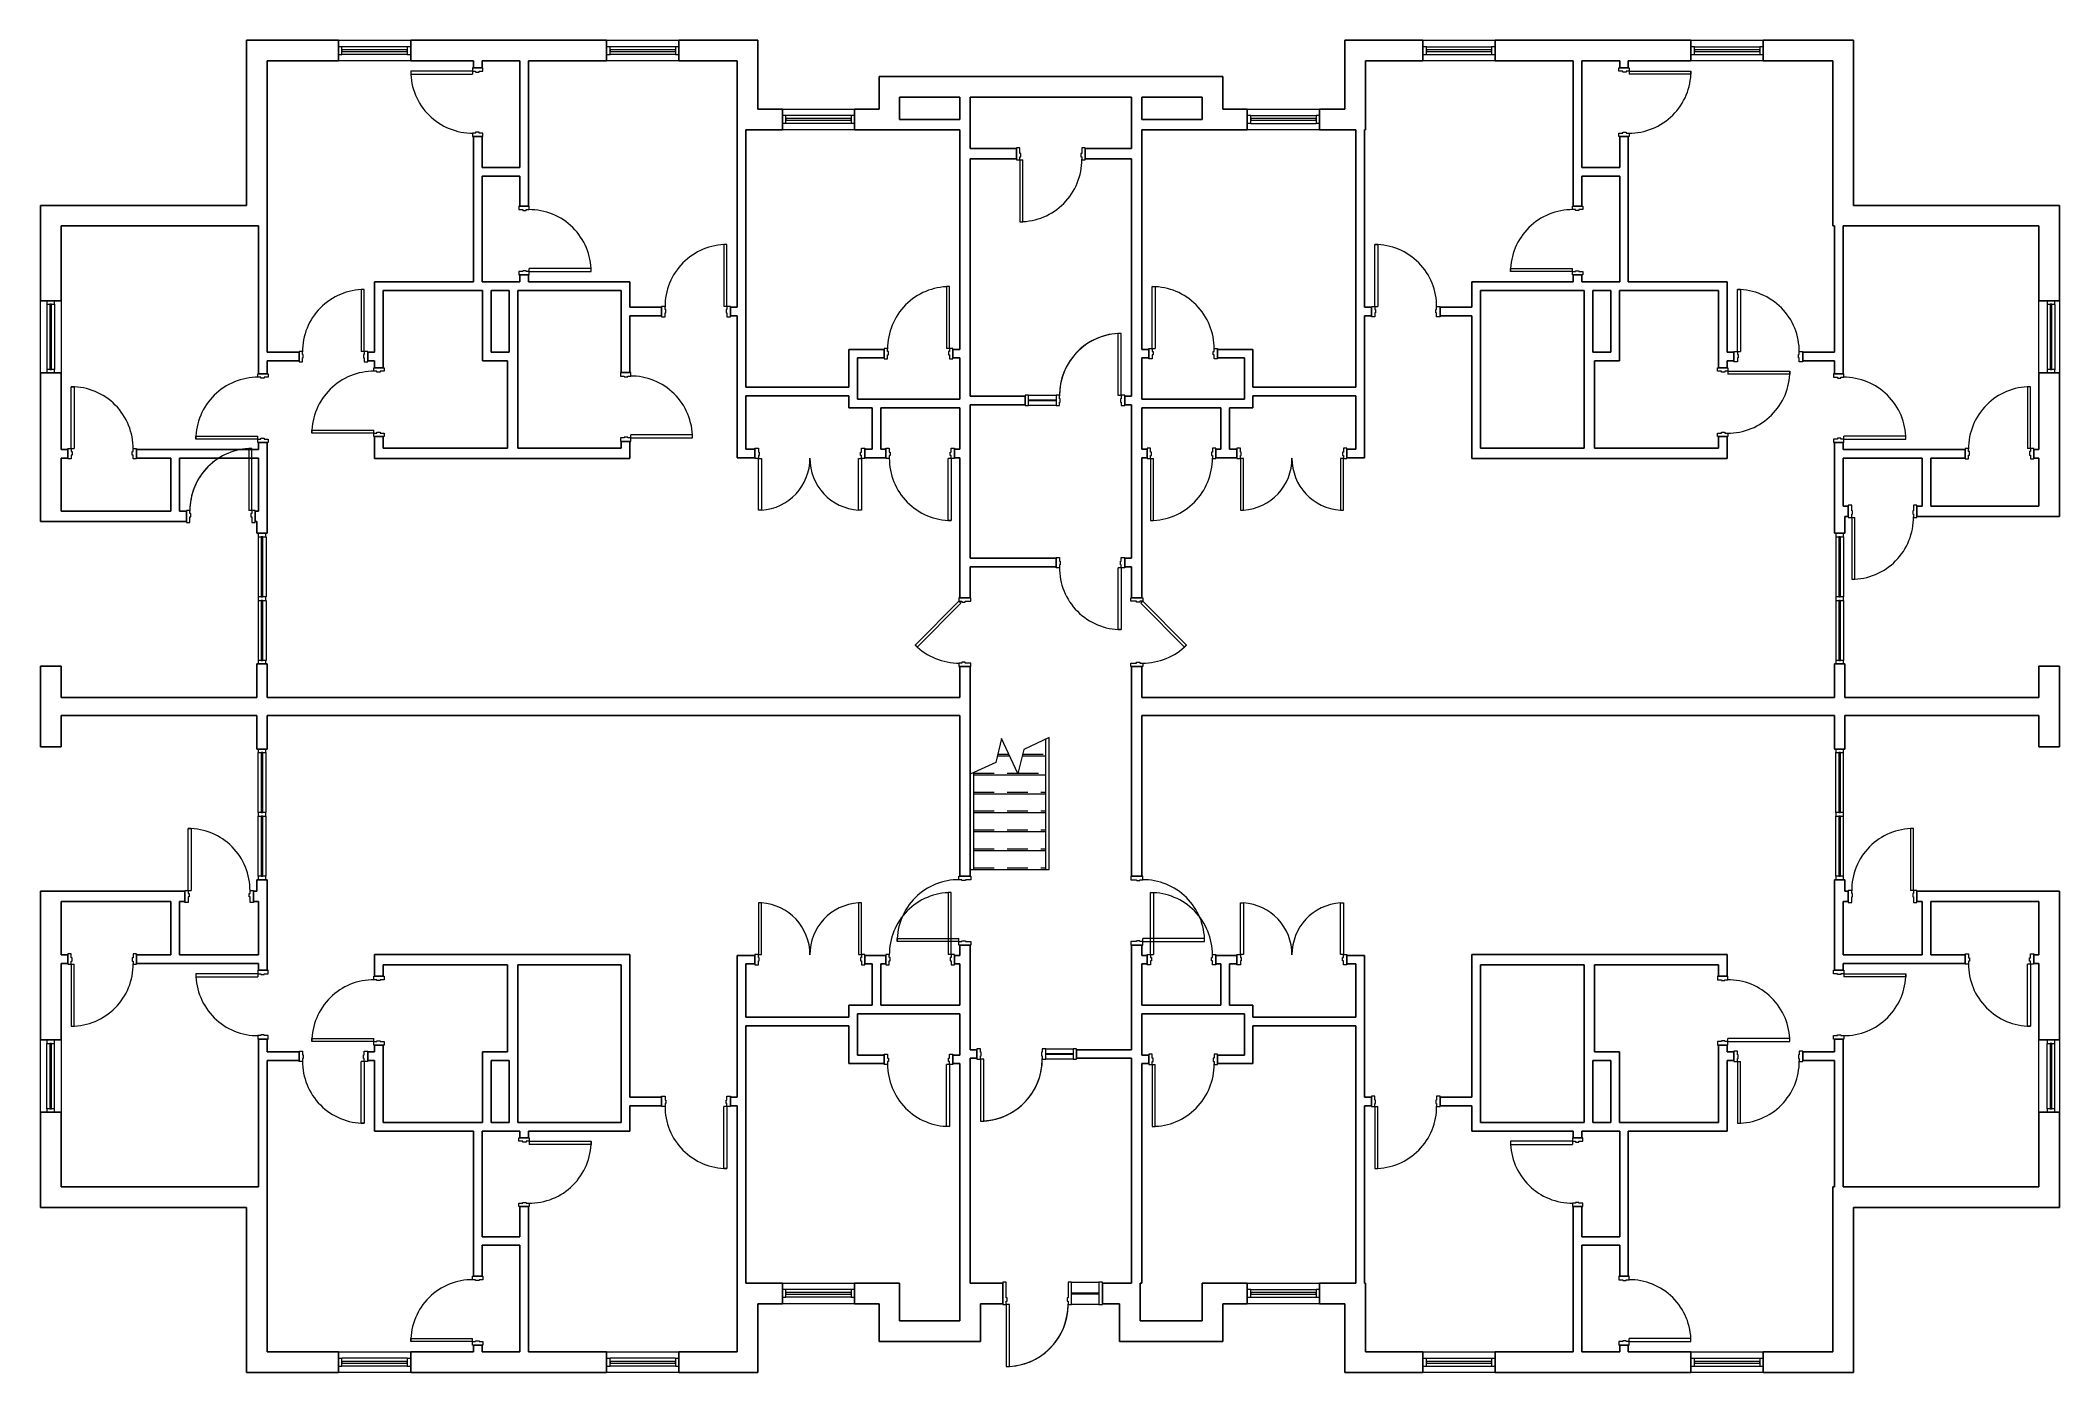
# Model space of a CAD drawing. Header units: inches. Extents: x -1059 to 116, y 310 to 1085.
import ezdxf

# ---------------------------------------------------------------- set-up
doc = ezdxf.new("R2010")
doc.units = ezdxf.units.IN
doc.header["$MEASUREMENT"] = 0
doc.linetypes.add('Overhead', pattern=[19.5, 12, -7.5])
for name, color, linetype, lineweight in [('A-DOOR', 31, 'Continuous', 9), ('A-DOOR-FRAM', 31, 'Continuous', 15), ('A-GLAZ-CURT', 52, 'Continuous', 9), ('A-GLAZ-CWMG', 51, 'Continuous', 9), ('A-WALL', 113, 'Continuous', 9), ('I-WALL', 2, 'Continuous', 9), ('S-STRS', 31, 'Continuous', 9), ('S-STRS-MBND', 31, 'Continuous', 9)]:
    doc.layers.add(name, color=color, linetype=linetype, lineweight=lineweight)

# ---------------------------------------------------------------- blocks, each defined once
blk = doc.blocks.new('Door-Single_CE_ - HM Door-2_ HM Frame-5153461-LEVEL 1')
at = {"layer": 'A-DOOR', "lineweight": 15}
for p, q in [((18, 39), (16.25, 39)), ((16.25, 39), (16.25, 3)), ((18, 3), (18, 39)), ((18, 3), (16.25, 3))]:
    blk.add_line(p, q, dxfattribs=at)
at = {"layer": 'A-DOOR'}
blk.add_arc((18, 3), 36, 90, 180.5, dxfattribs=at)
blk.add_arc((18, 3), 36, 90, 180.5, dxfattribs=at)
blk.add_arc((18, 3), 36, 90, 180.5, dxfattribs=at)
blk.add_arc((18, 3), 36, 90, 180.5, dxfattribs=at)
at = {"layer": 'A-DOOR-FRAM'}
for p, q in [((-18, 3), (-20, 3)), ((-20, 3), (-20, -3)), ((-18, 1.25), (-18, 3)), ((-17.5, 1.25), (-18, 1.25)), ((-17.5, -0.75), (-17.5, 1.25)), ((18, 1.25), (17.5, 1.25)), ((17.5, 1.25), (17.5, -0.75)), ((20, 3), (18, 3)), ((18, 3), (18, 1.25)), ((20, -3), (20, 3)), ((-20, -3), (-18, -3)), ((-18, -3), (-18, -0.75)), ((-18, -0.75), (-17.5, -0.75)), ((17.5, -0.75), (18, -0.75)), ((18, -0.75), (18, -3)), ((18, -3), (20, -3))]:
    blk.add_line(p, q, dxfattribs=at)
blk = doc.blocks.new('Door-Single_CE_ - HM Door-2_ HM Frame-5153465-LEVEL 1')
at = {"layer": 'A-DOOR', "lineweight": 15}
for p, q in [((16.25, -39.5), (16.25, -3.5)), ((18, -3.5), (16.25, -3.5)), ((18, -3.5), (18, -39.5)), ((18, -39.5), (16.25, -39.5))]:
    blk.add_line(p, q, dxfattribs=at)
at = {"layer": 'A-DOOR'}
blk.add_arc((18, -3.5), 36, 179.5, 270, dxfattribs=at)
blk.add_arc((18, -3.5), 36, 179.5, 270, dxfattribs=at)
blk.add_arc((18, -3.5), 36, 179.5, 270, dxfattribs=at)
blk.add_arc((18, -3.5), 36, 179.5, 270, dxfattribs=at)
at = {"layer": 'A-DOOR-FRAM'}
for p, q in [((-20, 3.5), (-18, 3.5)), ((-20, -3.5), (-20, 3.5)), ((-18, 3.5), (-18, 0.25)), ((-18, 0.25), (-17.5, 0.25)), ((-17.5, 0.25), (-17.5, -1.75)), ((17.5, 0.25), (18, 0.25)), ((17.5, -1.75), (17.5, 0.25)), ((18, 3.5), (20, 3.5)), ((18, 0.25), (18, 3.5)), ((20, 3.5), (20, -3.5)), ((-18, -3.5), (-20, -3.5)), ((-18, -1.75), (-18, -3.5)), ((-17.5, -1.75), (-18, -1.75)), ((18, -1.75), (17.5, -1.75)), ((18, -3.5), (18, -1.75)), ((20, -3.5), (18, -3.5))]:
    blk.add_line(p, q, dxfattribs=at)
blk = doc.blocks.new('Door-Single_CE_ - HM Door-2_ HM Frame-5153460-LEVEL 1')
at = {"layer": 'A-DOOR', "lineweight": 15}
for p, q in [((16.25, -39), (16.25, -3)), ((18, -3), (16.25, -3)), ((18, -3), (18, -39)), ((18, -39), (16.25, -39))]:
    blk.add_line(p, q, dxfattribs=at)
at = {"layer": 'A-DOOR'}
blk.add_arc((18, -3), 36, 179.5, 270, dxfattribs=at)
blk.add_arc((18, -3), 36, 179.5, 270, dxfattribs=at)
blk.add_arc((18, -3), 36, 179.5, 270, dxfattribs=at)
blk.add_arc((18, -3), 36, 179.5, 270, dxfattribs=at)
at = {"layer": 'A-DOOR-FRAM'}
for p, q in [((-20, 3), (-18, 3)), ((-20, -3), (-20, 3)), ((-18, 3), (-18, 0.75)), ((-18, 0.75), (-17.5, 0.75)), ((-17.5, 0.75), (-17.5, -1.25)), ((17.5, 0.75), (18, 0.75)), ((17.5, -1.25), (17.5, 0.75)), ((18, 3), (20, 3)), ((18, 0.75), (18, 3)), ((20, 3), (20, -3)), ((-18, -3), (-20, -3)), ((-18, -1.25), (-18, -3)), ((-17.5, -1.25), (-18, -1.25)), ((18, -1.25), (17.5, -1.25)), ((18, -3), (18, -1.25)), ((20, -3), (18, -3))]:
    blk.add_line(p, q, dxfattribs=at)
blk = doc.blocks.new('Door-Double_CE_ - WD Door-2_ HM Frame-5153472-LEVEL 1')
at = {"layer": 'A-DOOR'}
for p, q in [((-28.25, 33), (-30, 33)), ((-30, 33), (-30, 3)), ((-28.25, 3), (-28.25, 33)), ((30, 33), (28.25, 33)), ((28.25, 33), (28.25, 3)), ((30, 3), (30, 33)), ((-30, 3), (-28.25, 3)), ((28.25, 3), (30, 3))]:
    blk.add_line(p, q, dxfattribs=at)
for centre, start, end in [((-30, 3), 359.5, 86.65526), ((30, 3), 93.36407, 180.5)]:
    blk.add_arc(centre, 30, start, end, dxfattribs=at)
at = {"layer": 'A-DOOR-FRAM'}
for p, q in [((-30, 3), (-32, 3)), ((-32, 3), (-32, -3)), ((-30, 1.25), (-30, 3)), ((-29.5, 1.25), (-30, 1.25)), ((-29.5, -0.75), (-29.5, 1.25)), ((30, 1.25), (29.5, 1.25)), ((29.5, 1.25), (29.5, -0.75)), ((32, 3), (30, 3)), ((30, 3), (30, 1.25)), ((32, -3), (32, 3)), ((-32, -3), (-30, -3)), ((-30, -3), (-30, -0.75)), ((-30, -0.75), (-29.5, -0.75)), ((29.5, -0.75), (30, -0.75)), ((30, -0.75), (30, -3)), ((30, -3), (32, -3))]:
    blk.add_line(p, q, dxfattribs=at)
blk = doc.blocks.new('System Panel - zGlazed-5153478-LEVEL 1')
at = {"layer": 'A-GLAZ-CURT'}
for p, q in [((17.5, 0.5), (-17.5, 0.5)), ((-17.5, 0.5), (-17.5, -0.5)), ((17.5, -0.5), (17.5, 0.5)), ((-17.5, -0.5), (17.5, -0.5))]:
    blk.add_line(p, q, dxfattribs=at)
blk = doc.blocks.new('Rectangular Mullion - 4 1_2_ x 2_ Rectangular_CE_-5153476-LEVEL 1')
at = {"layer": 'A-GLAZ-CWMG'}
for p, q in [((-932.4, 636.1), (-932.4, 671.1)), ((-927.9, 636.1), (-927.9, 671.1))]:
    blk.add_line(p, q, dxfattribs=at)
blk = doc.blocks.new('Rectangular Mullion - 4 1_2_ x 2_ Rectangular_CE_-5153479-LEVEL 1')
at = {"layer": 'A-GLAZ-CWMG', "lineweight": 15}
for p, q in [((-2, 2.25), (0, 2.25)), ((-2, -2.25), (-2, 2.25)), ((0, 2.25), (0, -2.25)), ((0, -2.25), (-2, -2.25))]:
    blk.add_line(p, q, dxfattribs=at)
blk = doc.blocks.new('Rectangular Mullion - 4 1_2_ x 2_ Rectangular_CE_-5153480-LEVEL 1')
at = {"layer": 'A-GLAZ-CWMG', "lineweight": 15}
for p, q in [((0, 2.25), (-2, 2.25)), ((-2, 2.25), (-2, -2.25)), ((0, -2.25), (0, 2.25)), ((-2, -2.25), (0, -2.25))]:
    blk.add_line(p, q, dxfattribs=at)
blk = doc.blocks.new('Rectangular Mullion - 4 1_2_ x 2_ Rectangular_CE_-5153477-LEVEL 1')
at = {"layer": 'A-GLAZ-CWMG', "lineweight": 15}
for p, q in [((-1, 2.25), (1, 2.25)), ((-1, -2.25), (-1, 2.25)), ((1, 2.25), (1, -2.25)), ((1, -2.25), (-1, -2.25))]:
    blk.add_line(p, q, dxfattribs=at)
blk = doc.blocks.new('Door-Double_CE_ - WD Door-2_ HM Frame-5153467-LEVEL 1')
at = {"layer": 'A-DOOR'}
for p, q in [((-30, -3), (-28.25, -3)), ((-30, -33), (-30, -3)), ((-28.25, -3), (-28.25, -33)), ((28.25, -3), (30, -3)), ((28.25, -33), (28.25, -3)), ((30, -3), (30, -33)), ((-28.25, -33), (-30, -33)), ((30, -33), (28.25, -33))]:
    blk.add_line(p, q, dxfattribs=at)
for centre, start, end in [((-30, -3), 273.34474, 0.5), ((30, -3), 179.5, 266.63593)]:
    blk.add_arc(centre, 30, start, end, dxfattribs=at)
at = {"layer": 'A-DOOR-FRAM'}
for p, q in [((-32, 3), (-30, 3)), ((-32, -3), (-32, 3)), ((-30, 3), (-30, 0.75)), ((-30, 0.75), (-29.5, 0.75)), ((-29.5, 0.75), (-29.5, -1.25)), ((29.5, 0.75), (30, 0.75)), ((29.5, -1.25), (29.5, 0.75)), ((30, 3), (32, 3)), ((30, 0.75), (30, 3)), ((32, 3), (32, -3)), ((-30, -3), (-32, -3)), ((-30, -1.25), (-30, -3)), ((-29.5, -1.25), (-30, -1.25)), ((30, -1.25), (29.5, -1.25)), ((30, -3), (30, -1.25)), ((32, -3), (30, -3))]:
    blk.add_line(p, q, dxfattribs=at)
blk = doc.blocks.new('System Panel - zGlazed-5153484-LEVEL 1')
at = {"layer": 'A-GLAZ-CURT'}
for p, q in [((17.5, 0.5), (-17.5, 0.5)), ((-17.5, 0.5), (-17.5, -0.5)), ((17.5, -0.5), (17.5, 0.5)), ((-17.5, -0.5), (17.5, -0.5))]:
    blk.add_line(p, q, dxfattribs=at)
blk = doc.blocks.new('Rectangular Mullion - 4 1_2_ x 2_ Rectangular_CE_-5153482-LEVEL 1')
at = {"layer": 'A-GLAZ-CWMG'}
for p, q in [((-932.4, 759.6), (-932.4, 724.6)), ((-927.9, 759.6), (-927.9, 724.6))]:
    blk.add_line(p, q, dxfattribs=at)
blk = doc.blocks.new('Rectangular Mullion - 4 1_2_ x 2_ Rectangular_CE_-5153485-LEVEL 1')
at = {"layer": 'A-GLAZ-CWMG', "lineweight": 15}
for p, q in [((-2, 2.25), (0, 2.25)), ((-2, -2.25), (-2, 2.25)), ((0, 2.25), (0, -2.25)), ((0, -2.25), (-2, -2.25))]:
    blk.add_line(p, q, dxfattribs=at)
blk = doc.blocks.new('Rectangular Mullion - 4 1_2_ x 2_ Rectangular_CE_-5153486-LEVEL 1')
at = {"layer": 'A-GLAZ-CWMG', "lineweight": 15}
for p, q in [((0, 2.25), (-2, 2.25)), ((-2, 2.25), (-2, -2.25)), ((0, -2.25), (0, 2.25)), ((-2, -2.25), (0, -2.25))]:
    blk.add_line(p, q, dxfattribs=at)
blk = doc.blocks.new('Rectangular Mullion - 4 1_2_ x 2_ Rectangular_CE_-5153483-LEVEL 1')
at = {"layer": 'A-GLAZ-CWMG', "lineweight": 15}
for p, q in [((-1, 2.25), (1, 2.25)), ((-1, -2.25), (-1, 2.25)), ((1, 2.25), (1, -2.25)), ((1, -2.25), (-1, -2.25))]:
    blk.add_line(p, q, dxfattribs=at)
blk = doc.blocks.new('Door-Single_CE_ - HM Door-2_ HM Frame-5153463-LEVEL 1')
at = {"layer": 'A-DOOR', "lineweight": 15}
for p, q in [((18, 39.5), (16.25, 39.5)), ((16.25, 39.5), (16.25, 3.5)), ((18, 3.5), (18, 39.5)), ((18, 3.5), (16.25, 3.5))]:
    blk.add_line(p, q, dxfattribs=at)
at = {"layer": 'A-DOOR'}
blk.add_arc((18, 3.5), 36, 90, 180.5, dxfattribs=at)
blk.add_arc((18, 3.5), 36, 90, 180.5, dxfattribs=at)
blk.add_arc((18, 3.5), 36, 90, 180.5, dxfattribs=at)
blk.add_arc((18, 3.5), 36, 90, 180.5, dxfattribs=at)
at = {"layer": 'A-DOOR-FRAM'}
for p, q in [((-18, 3.5), (-20, 3.5)), ((-20, 3.5), (-20, -3.5)), ((-18, 1.75), (-18, 3.5)), ((-17.5, 1.75), (-18, 1.75)), ((-17.5, -0.25), (-17.5, 1.75)), ((18, 1.75), (17.5, 1.75)), ((17.5, 1.75), (17.5, -0.25)), ((20, 3.5), (18, 3.5)), ((18, 3.5), (18, 1.75)), ((20, -3.5), (20, 3.5)), ((-20, -3.5), (-18, -3.5)), ((-18, -3.5), (-18, -0.25)), ((-18, -0.25), (-17.5, -0.25)), ((17.5, -0.25), (18, -0.25)), ((18, -0.25), (18, -3.5)), ((18, -3.5), (20, -3.5))]:
    blk.add_line(p, q, dxfattribs=at)
blk = doc.blocks.new('Door-Single-Sidelite_CE_ - WD Door-2_ HM Frame-Sidelite-5153487-LEVEL 1')
at = {"layer": 'A-DOOR'}
for p, q in [((18, 39), (16, 39)), ((16, 39), (16, 3)), ((18, 3), (18, 39)), ((16, 3), (18, 3))]:
    blk.add_line(p, q, dxfattribs=at)
at = {"layer": 'A-DOOR', "lineweight": 15}
for p, q in [((-20, 0.125), (-36, 0.125)), ((-36, 0.125), (-36, -0.125)), ((-20, -0.125), (-20, 0.125)), ((-36, -0.125), (-20, -0.125))]:
    blk.add_line(p, q, dxfattribs=at)
at = {"layer": 'A-DOOR'}
for start, end in [(93.203874, 180.5), (90, 179.5)]:
    blk.add_arc((18, 3), 36, start, end, dxfattribs=at)
at = {"layer": 'A-DOOR-FRAM'}
for p, q in [((-36, 3), (-38, 3)), ((-38, 3), (-38, -3)), ((-36, -3), (-36, 3)), ((-18, 3), (-20, 3)), ((-20, 3), (-20, -3)), ((-18, 1), (-18, 3)), ((-17.5, 1), (-18, 1)), ((-17.5, -1), (-17.5, 1)), ((18, 1), (17.5, 1)), ((17.5, 1), (17.5, -1)), ((20, 3), (18, 3)), ((18, 3), (18, 1)), ((20, -3), (20, 3)), ((-38, -3), (-36, -3)), ((-20, -3), (-18, -3)), ((-18, -3), (-18, -1)), ((-18, -1), (-17.5, -1)), ((17.5, -1), (18, -1)), ((18, -1), (18, -3)), ((18, -3), (20, -3))]:
    blk.add_line(p, q, dxfattribs=at)
at = {"layer": 'A-DOOR-FRAM', "lineweight": 9}
for p, q in [((-36, 3), (-20, 3)), ((-20, -3), (-36, -3))]:
    blk.add_line(p, q, dxfattribs=at)
blk = doc.blocks.new('Door-Single-Sidelite_CE_ - WD Door-2_ HM Frame-Sidelite-5153462-LEVEL 1')
at = {"layer": 'A-DOOR'}
for p, q in [((18, 42.5), (16, 42.5)), ((16, 42.5), (16, 6.5)), ((18, 6.5), (18, 42.5)), ((16, 6.5), (18, 6.5))]:
    blk.add_line(p, q, dxfattribs=at)
at = {"layer": 'A-DOOR', "lineweight": 15}
for p, q in [((-20, 0.125), (-36, 0.125)), ((-36, 0.125), (-36, -0.125)), ((-20, -0.125), (-20, 0.125)), ((-36, -0.125), (-20, -0.125))]:
    blk.add_line(p, q, dxfattribs=at)
at = {"layer": 'A-DOOR'}
for start, end in [(93.203874, 180.5), (90, 179.5)]:
    blk.add_arc((18, 6.5), 36, start, end, dxfattribs=at)
at = {"layer": 'A-DOOR-FRAM'}
for p, q in [((-36, 6.5), (-38, 6.5)), ((-38, 6.5), (-38, -6.5)), ((-36, -6.5), (-36, 6.5)), ((-18, 6.5), (-20, 6.5)), ((-20, 6.5), (-20, -6.5)), ((-18, 4.5), (-18, 6.5)), ((-17.5, 4.5), (-18, 4.5)), ((-18, -6.5), (-18, 2.5)), ((-18, 2.5), (-17.5, 2.5)), ((-17.5, 2.5), (-17.5, 4.5)), ((18, 4.5), (17.5, 4.5)), ((17.5, 4.5), (17.5, 2.5)), ((17.5, 2.5), (18, 2.5)), ((20, 6.5), (18, 6.5)), ((18, 6.5), (18, 4.5)), ((18, 2.5), (18, -6.5)), ((20, -6.5), (20, 6.5)), ((-38, -6.5), (-36, -6.5)), ((-20, -6.5), (-18, -6.5)), ((18, -6.5), (20, -6.5))]:
    blk.add_line(p, q, dxfattribs=at)
at = {"layer": 'A-DOOR-FRAM', "lineweight": 9}
for p, q in [((-36, 6.5), (-20, 6.5)), ((-20, -6.5), (-36, -6.5))]:
    blk.add_line(p, q, dxfattribs=at)
blk = doc.blocks.new('System Panel - zGlazed-5153498-LEVEL 1')
at = {"layer": 'A-GLAZ-CURT'}
for p, q in [((19, 0.5), (-19, 0.5)), ((-19, 0.5), (-19, -0.5)), ((19, -0.5), (19, 0.5)), ((-19, -0.5), (19, -0.5))]:
    blk.add_line(p, q, dxfattribs=at)
blk = doc.blocks.new('Rectangular Mullion - 4 1_2_ x 2_ Rectangular_CE_-5153497-LEVEL 1')
at = {"layer": 'A-GLAZ-CWMG'}
for p, q in [((-1055.4, 463.9), (-1055.4, 501.9)), ((-1050.9, 463.9), (-1050.9, 501.9))]:
    blk.add_line(p, q, dxfattribs=at)
blk = doc.blocks.new('Rectangular Mullion - 4 1_2_ x 2_ Rectangular_CE_-5153499-LEVEL 1')
at = {"layer": 'A-GLAZ-CWMG', "lineweight": 15}
for p, q in [((-2, 2.25), (0, 2.25)), ((-2, -2.25), (-2, 2.25)), ((0, 2.25), (0, -2.25)), ((0, -2.25), (-2, -2.25))]:
    blk.add_line(p, q, dxfattribs=at)
blk = doc.blocks.new('Rectangular Mullion - 4 1_2_ x 2_ Rectangular_CE_-5153500-LEVEL 1')
at = {"layer": 'A-GLAZ-CWMG', "lineweight": 15}
for p, q in [((0, 2.25), (-2, 2.25)), ((-2, 2.25), (-2, -2.25)), ((0, -2.25), (0, 2.25)), ((-2, -2.25), (0, -2.25))]:
    blk.add_line(p, q, dxfattribs=at)
blk = doc.blocks.new('System Panel - zGlazed-5153503-LEVEL 1')
at = {"layer": 'A-GLAZ-CURT'}
for p, q in [((19, 0.5), (-19, 0.5)), ((-19, 0.5), (-19, -0.5)), ((19, -0.5), (19, 0.5)), ((-19, -0.5), (19, -0.5))]:
    blk.add_line(p, q, dxfattribs=at)
blk = doc.blocks.new('Rectangular Mullion - 4 1_2_ x 2_ Rectangular_CE_-5153502-LEVEL 1')
at = {"layer": 'A-GLAZ-CWMG'}
for p, q in [((-1055.4, 931.9), (-1055.4, 893.9)), ((-1050.9, 931.9), (-1050.9, 893.9))]:
    blk.add_line(p, q, dxfattribs=at)
blk = doc.blocks.new('Rectangular Mullion - 4 1_2_ x 2_ Rectangular_CE_-5153504-LEVEL 1')
at = {"layer": 'A-GLAZ-CWMG', "lineweight": 15}
for p, q in [((-2, 2.25), (0, 2.25)), ((-2, -2.25), (-2, 2.25)), ((0, 2.25), (0, -2.25)), ((0, -2.25), (-2, -2.25))]:
    blk.add_line(p, q, dxfattribs=at)
blk = doc.blocks.new('Rectangular Mullion - 4 1_2_ x 2_ Rectangular_CE_-5153505-LEVEL 1')
at = {"layer": 'A-GLAZ-CWMG', "lineweight": 15}
for p, q in [((0, 2.25), (-2, 2.25)), ((-2, 2.25), (-2, -2.25)), ((0, -2.25), (0, 2.25)), ((-2, -2.25), (0, -2.25))]:
    blk.add_line(p, q, dxfattribs=at)
blk = doc.blocks.new('Door-Single_CE_ - HM Door-2_ HM Frame-5153466-LEVEL 1')
at = {"layer": 'A-DOOR', "lineweight": 15}
for p, q in [((-7.5, 29), (-8.7, 27.7)), ((-8.7, 27.7), (16.8, 2.3)), ((18, 3.5), (-7.5, 29)), ((18, 3.5), (16.8, 2.3))]:
    blk.add_line(p, q, dxfattribs=at)
at = {"layer": 'A-DOOR'}
blk.add_arc((18, 3.5), 36, 135, 180.5, dxfattribs=at)
blk.add_arc((18, 3.5), 36, 135, 180.5, dxfattribs=at)
blk.add_arc((18, 3.5), 36, 135, 180.5, dxfattribs=at)
blk.add_arc((18, 3.5), 36, 135, 180.5, dxfattribs=at)
at = {"layer": 'A-DOOR-FRAM'}
for p, q in [((-18, 3.5), (-20, 3.5)), ((-20, 3.5), (-20, -3.5)), ((-18, 1.8), (-18, 3.5)), ((-17.5, 1.8), (-18, 1.8)), ((-17.5, -0.2), (-17.5, 1.8)), ((18, 1.8), (17.5, 1.8)), ((17.5, 1.8), (17.5, -0.2)), ((20, 3.5), (18, 3.5)), ((18, 3.5), (18, 1.8)), ((20, -3.5), (20, 3.5)), ((-20, -3.5), (-18, -3.5)), ((-18, -3.5), (-18, -0.2)), ((-18, -0.2), (-17.5, -0.2)), ((17.5, -0.2), (18, -0.2)), ((18, -0.2), (18, -3.5)), ((18, -3.5), (20, -3.5))]:
    blk.add_line(p, q, dxfattribs=at)
blk = doc.blocks.new('Door-Single_CE_ - HM Door-2_ HM Frame-5153464-LEVEL 1')
at = {"layer": 'A-DOOR', "lineweight": 15}
for p, q in [((-8.7, -27.7), (16.8, -2.3)), ((18, -3.5), (-7.5, -29)), ((18, -3.5), (16.8, -2.3)), ((-7.5, -29), (-8.7, -27.7))]:
    blk.add_line(p, q, dxfattribs=at)
at = {"layer": 'A-DOOR'}
blk.add_arc((18, -3.5), 36, 179.5, 225, dxfattribs=at)
blk.add_arc((18, -3.5), 36, 179.5, 225, dxfattribs=at)
blk.add_arc((18, -3.5), 36, 179.5, 225, dxfattribs=at)
blk.add_arc((18, -3.5), 36, 179.5, 225, dxfattribs=at)
at = {"layer": 'A-DOOR-FRAM'}
for p, q in [((-20, 3.5), (-18, 3.5)), ((-20, -3.5), (-20, 3.5)), ((-18, 3.5), (-18, 0.2)), ((-18, 0.2), (-17.5, 0.2)), ((-17.5, 0.2), (-17.5, -1.8)), ((17.5, 0.2), (18, 0.2)), ((17.5, -1.8), (17.5, 0.2)), ((18, 3.5), (20, 3.5)), ((18, 0.2), (18, 3.5)), ((20, 3.5), (20, -3.5)), ((-18, -3.5), (-20, -3.5)), ((-18, -1.8), (-18, -3.5)), ((-17.5, -1.8), (-18, -1.8)), ((18, -1.8), (17.5, -1.8)), ((18, -3.5), (18, -1.8)), ((20, -3.5), (18, -3.5))]:
    blk.add_line(p, q, dxfattribs=at)
blk = doc.blocks.new('Door-Single_CE_ - HM Door-2_ HM Frame-V1-LEVEL 1')
at = {"layer": 'A-DOOR', "lineweight": 15}
for p, q in [((18, 39.5), (16.25, 39.5)), ((16.25, 39.5), (16.25, 3.5)), ((18, 3.5), (18, 39.5)), ((18, 3.5), (16.25, 3.5))]:
    blk.add_line(p, q, dxfattribs=at)
at = {"layer": 'A-DOOR'}
for start, end in [(90, 180.5), (90, 180.5), (90, 98.08715), (90, 98.08715), (121.80871, 180.5), (121.80871, 180.5)]:
    blk.add_arc((18, 3.5), 36, start, end, dxfattribs=at)
at = {"layer": 'A-DOOR-FRAM'}
for p, q in [((-18, 3.5), (-20, 3.5)), ((-20, 3.5), (-20, -3.5)), ((-18, 1.75), (-18, 3.5)), ((-17.5, 1.75), (-18, 1.75)), ((-17.5, -0.25), (-17.5, 1.75)), ((18, 1.75), (17.5, 1.75)), ((17.5, 1.75), (17.5, -0.25)), ((20, 3.5), (18, 3.5)), ((18, 3.5), (18, 1.75)), ((20, -3.5), (20, 3.5)), ((-20, -3.5), (-18, -3.5)), ((-18, -3.5), (-18, -0.25)), ((-18, -0.25), (-17.5, -0.25)), ((17.5, -0.25), (18, -0.25)), ((18, -0.25), (18, -3.5)), ((18, -3.5), (20, -3.5))]:
    blk.add_line(p, q, dxfattribs=at)

msp = doc.modelspace()

# ---------------------------------------------------------------- linework, layer by layer
at = {"layer": 'A-WALL', "lineweight": 25}
for p, q in [((-939.2, 1085.4), (-939.2, 989.4)), ((-885.7, 1085.4), (-939.2, 1085.4)), ((-885.7, 1073.4), (-885.7, 1085.4)), ((-729.7, 1085.4), (-843.7, 1085.4)), ((-843.7, 1085.4), (-843.7, 1073.4)), ((-729.7, 1073.4), (-729.7, 1085.4)), ((-641.7, 1085.4), (-687.7, 1085.4)), ((-687.7, 1085.4), (-687.7, 1073.4)), ((-641.7, 1045.4), (-641.7, 1085.4)), ((-300.2, 1085.4), (-300.2, 1045.4)), ((-254.7, 1085.4), (-300.2, 1085.4)), ((-254.7, 1073.4), (-254.7, 1085.4)), ((-98.7, 1085.4), (-212.7, 1085.4)), ((-212.7, 1085.4), (-212.7, 1073.4)), ((-98.7, 1073.4), (-98.7, 1085.4)), ((-4.2, 1085.4), (-56.7, 1085.4)), ((-56.7, 1085.4), (-56.7, 1073.4)), ((-4.2, 989.4), (-4.2, 1085.4)), ((-927.2, 977.4), (-927.2, 1073.4)), ((-927.2, 1073.4), (-885.7, 1073.4)), ((-843.7, 1073.4), (-807.2, 1073.4)), ((-802.2, 1073.4), (-780.2, 1073.4)), ((-775.2, 1073.4), (-729.7, 1073.4)), ((-687.7, 1073.4), (-653.7, 1073.4)), ((-653.7, 1073.4), (-653.7, 1033.4)), ((-288.2, 1033.4), (-288.2, 1073.4)), ((-288.2, 1073.4), (-254.7, 1073.4)), ((-212.7, 1073.4), (-167.2, 1073.4)), ((-162.2, 1073.4), (-140.2, 1073.4)), ((-135.2, 1073.4), (-98.7, 1073.4)), ((-56.7, 1073.4), (-16.2, 1073.4)), ((-16.2, 1073.4), (-16.2, 977.4)), ((-571.2, 1064.4), (-571.2, 1045.4)), ((-371.2, 1064.4), (-571.2, 1064.4)), ((-371.2, 1045.4), (-371.2, 1064.4)), ((-559.2, 1039.4), (-559.2, 1052.4)), ((-559.2, 1052.4), (-524.2, 1052.4)), ((-524.2, 1052.4), (-524.2, 1039.4)), ((-518.2, 1052.4), (-424.2, 1052.4)), ((-518.2, 1022.4), (-518.2, 1052.4)), ((-424.2, 1052.4), (-424.2, 1022.4)), ((-418.2, 1052.4), (-383.2, 1052.4)), ((-418.2, 1039.4), (-418.2, 1052.4)), ((-383.2, 1052.4), (-383.2, 1039.4)), ((-627.4, 1045.4), (-641.7, 1045.4)), ((-627.4, 1033.4), (-627.4, 1045.4)), ((-571.2, 1045.4), (-585.4, 1045.4)), ((-585.4, 1045.4), (-585.4, 1033.4)), ((-524.2, 1039.4), (-559.2, 1039.4)), ((-383.2, 1039.4), (-418.2, 1039.4)), ((-356.9, 1045.4), (-371.2, 1045.4)), ((-356.9, 1033.4), (-356.9, 1045.4)), ((-300.2, 1045.4), (-314.9, 1045.4)), ((-314.9, 1045.4), (-314.9, 1033.4)), ((-648.7, 1033.4), (-627.4, 1033.4)), ((-585.4, 1033.4), (-524.2, 1033.4)), ((-524.2, 1033.4), (-524.2, 905.6)), ((-491.2, 1022.4), (-518.2, 1022.4)), ((-491.2, 1016.4), (-491.2, 1022.4)), ((-424.2, 1022.4), (-451.2, 1022.4)), ((-451.2, 1022.4), (-451.2, 1016.4)), ((-418.2, 905.6), (-418.2, 1033.4)), ((-418.2, 1033.4), (-356.9, 1033.4)), ((-314.9, 1033.4), (-293.7, 1033.4)), ((-288.7, 1033.4), (-288.2, 1033.4)), ((-518.2, 878.4), (-518.2, 1016.4)), ((-518.2, 1016.4), (-491.2, 1016.4)), ((-451.2, 1016.4), (-424.2, 1016.4)), ((-424.2, 1016.4), (-424.2, 878.4)), ((-1059.2, 989.4), (-1059.2, 933.9)), ((-939.2, 989.4), (-1059.2, 989.4)), ((115.8, 989.4), (-4.2, 989.4)), ((115.8, 933.9), (115.8, 989.4)), ((-1047.2, 933.9), (-1047.2, 977.4)), ((-1047.2, 977.4), (-932.2, 977.4)), ((-16.2, 977.4), (-15.2, 977.4)), ((-10.2, 977.4), (103.8, 977.4)), ((103.8, 977.4), (103.8, 933.9)), ((-1059.2, 933.9), (-1047.2, 933.9)), ((103.8, 933.9), (115.8, 933.9)), ((-786.4, 903.9), (-787.4, 903.9)), ((-787.4, 898.9), (-787.4, 848.1)), ((-781.4, 848.1), (-781.4, 903.9)), ((-524.2, 900.6), (-524.2, 876.6)), ((-418.2, 876.6), (-418.2, 900.6)), ((-160.9, 903.9), (-160.9, 848.1)), ((-154.9, 903.9), (-155.9, 903.9)), ((-154.9, 848.1), (-154.9, 898.9)), ((-1059.2, 891.9), (-1059.2, 805.4)), ((-1047.2, 891.9), (-1059.2, 891.9)), ((-1047.2, 847.4), (-1047.2, 891.9)), ((103.8, 891.9), (103.8, 847.4)), ((115.8, 891.9), (103.8, 891.9)), ((115.8, 808.4), (115.8, 891.9)), ((-524.2, 871.6), (-524.2, 847.6)), ((-518.2, 784.1), (-518.2, 873.4)), ((-424.2, 873.4), (-424.2, 784.1)), ((-418.2, 847.6), (-418.2, 871.6)), ((-864.7, 848.1), (-864.7, 842.1)), ((-787.4, 848.1), (-859.7, 848.1)), ((-721.2, 848.1), (-781.4, 848.1)), ((-160.9, 848.1), (-221.2, 848.1)), ((-82.7, 848.1), (-154.9, 848.1)), ((-77.7, 842.1), (-77.7, 848.1)), ((-1047.2, 811.4), (-1047.2, 842.4)), ((-864.7, 842.1), (-721.2, 842.1)), ((-524.2, 842.6), (-524.2, 761.1)), ((-418.2, 761.1), (-418.2, 842.6)), ((-221.2, 842.1), (-77.7, 842.1)), ((103.8, 842.4), (103.8, 814.4)), ((-983.2, 811.4), (-1047.2, 811.4)), ((-974.2, 811.4), (-978.2, 811.4)), ((-974.2, 805.4), (-974.2, 811.4)), ((-932.2, 811.4), (-934.2, 811.4)), ((-934.2, 811.4), (-934.2, 805.4)), ((-927.2, 798.6), (-927.2, 811.4)), ((-15.2, 814.4), (-15.2, 798.6)), ((-7.2, 814.4), (-10.2, 814.4)), ((-7.2, 808.4), (-7.2, 814.4)), ((35.8, 814.4), (32.8, 814.4)), ((32.8, 814.4), (32.8, 808.4)), ((103.8, 814.4), (40.8, 814.4)), ((-1059.2, 805.4), (-974.2, 805.4)), ((-934.2, 805.4), (-933.2, 805.4)), ((-933.2, 805.4), (-933.2, 798.6)), ((-9.2, 798.6), (-9.2, 808.4)), ((-9.2, 808.4), (-7.2, 808.4)), ((32.8, 808.4), (115.8, 808.4)), ((-933.2, 798.6), (-927.2, 798.6)), ((-15.2, 798.6), (-9.2, 798.6)), ((-518.2, 761.1), (-518.2, 779.1)), ((-424.2, 779.1), (-424.2, 761.1)), ((-524.2, 761.1), (-518.2, 761.1)), ((-424.2, 761.1), (-418.2, 761.1)), ((-1059.2, 721.4), (-1059.2, 674.4)), ((-1047.2, 721.4), (-1059.2, 721.4)), ((-1047.2, 703.1), (-1047.2, 721.4)), ((-933.2, 722.6), (-933.2, 703.1)), ((-927.2, 722.6), (-933.2, 722.6)), ((-927.2, 703.1), (-927.2, 722.6)), ((-518.2, 721.1), (-524.2, 721.1)), ((-524.2, 721.1), (-524.2, 703.1)), ((-518.2, 599.1), (-518.2, 721.1)), ((-418.2, 721.1), (-424.2, 721.1)), ((-424.2, 721.1), (-424.2, 599.1)), ((-418.2, 703.1), (-418.2, 721.1)), ((-15.2, 722.6), (-15.2, 703.1)), ((-9.2, 722.6), (-15.2, 722.6)), ((-9.2, 703.1), (-9.2, 722.6)), ((103.8, 721.4), (103.8, 703.1)), ((115.8, 721.4), (103.8, 721.4)), ((115.8, 674.4), (115.8, 721.4)), ((-933.2, 703.1), (-1047.2, 703.1)), ((-524.2, 703.1), (-927.2, 703.1)), ((-15.2, 703.1), (-418.2, 703.1)), ((103.8, 703.1), (-9.2, 703.1)), ((-1047.2, 674.4), (-1047.2, 692.6)), ((-1047.2, 692.6), (-933.2, 692.6)), ((-933.2, 692.6), (-933.2, 673.1)), ((-927.2, 692.6), (-524.2, 692.6)), ((-927.2, 673.1), (-927.2, 692.6)), ((-524.2, 692.6), (-524.2, 599.1)), ((-418.2, 692.6), (-15.2, 692.6)), ((-418.2, 599.1), (-418.2, 692.6)), ((-15.2, 692.6), (-15.2, 673.1)), ((-9.2, 692.6), (103.8, 692.6)), ((-9.2, 673.1), (-9.2, 692.6)), ((103.8, 692.6), (103.8, 674.4)), ((-1059.2, 674.4), (-1047.2, 674.4)), ((-933.2, 673.1), (-927.2, 673.1)), ((-15.2, 673.1), (-9.2, 673.1)), ((103.8, 674.4), (115.8, 674.4)), ((-1059.2, 590.4), (-1059.2, 503.9)), ((-975.2, 590.4), (-1059.2, 590.4)), ((-975.2, 584.4), (-975.2, 590.4)), ((-933.2, 590.4), (-935.2, 590.4)), ((-935.2, 590.4), (-935.2, 584.4)), ((-927.2, 597.1), (-933.2, 597.1)), ((-933.2, 597.1), (-933.2, 590.4)), ((-927.2, 584.4), (-927.2, 597.1)), ((-524.2, 599.1), (-518.2, 599.1)), ((-424.2, 599.1), (-418.2, 599.1)), ((-9.2, 597.1), (-15.2, 597.1)), ((-15.2, 597.1), (-15.2, 584.4)), ((-9.2, 590.4), (-9.2, 597.1)), ((-7.2, 590.4), (-9.2, 590.4)), ((-7.2, 584.4), (-7.2, 590.4)), ((115.8, 590.4), (32.8, 590.4)), ((32.8, 590.4), (32.8, 584.4)), ((115.8, 503.9), (115.8, 590.4)), ((-1047.2, 553.4), (-1047.2, 584.4)), ((-1047.2, 584.4), (-983.2, 584.4)), ((-978.2, 584.4), (-975.2, 584.4)), ((-935.2, 584.4), (-932.2, 584.4)), ((-10.2, 584.4), (-7.2, 584.4)), ((32.8, 584.4), (35.8, 584.4)), ((40.8, 584.4), (103.8, 584.4)), ((103.8, 584.4), (103.8, 553.4)), ((-721.2, 553.6), (-864.7, 553.6)), ((-864.7, 553.6), (-864.7, 547.6)), ((-518.2, 559.1), (-524.2, 559.1)), ((-524.2, 559.1), (-524.2, 553.1)), ((-518.2, 498.2), (-518.2, 559.1)), ((-418.2, 559.1), (-424.2, 559.1)), ((-424.2, 559.1), (-424.2, 498.2)), ((-418.2, 553.1), (-418.2, 559.1)), ((-77.7, 553.6), (-221.2, 553.6)), ((-77.7, 547.6), (-77.7, 553.6)), ((-1047.2, 503.9), (-1047.2, 548.4)), ((-859.7, 547.6), (-787.4, 547.6)), ((-787.4, 547.6), (-787.4, 496.9)), ((-781.4, 547.6), (-721.2, 547.6)), ((-781.4, 491.9), (-781.4, 547.6)), ((-524.2, 548.1), (-524.2, 524.1)), ((-418.2, 524.1), (-418.2, 548.1)), ((-221.2, 547.6), (-160.9, 547.6)), ((-160.9, 547.6), (-160.9, 491.9)), ((-154.9, 547.6), (-82.7, 547.6)), ((-154.9, 496.9), (-154.9, 547.6)), ((103.8, 548.4), (103.8, 503.9)), ((-524.2, 519.1), (-524.2, 495.1)), ((-418.2, 495.1), (-418.2, 519.1)), ((-1059.2, 503.9), (-1047.2, 503.9)), ((103.8, 503.9), (115.8, 503.9)), ((-787.4, 491.9), (-786.4, 491.9)), ((-524.2, 490.1), (-524.2, 340.4)), ((-518.2, 362.4), (-518.2, 493.2)), ((-424.2, 493.2), (-424.2, 362.4)), ((-418.2, 362.4), (-418.2, 490.1)), ((-155.9, 491.9), (-154.9, 491.9)), ((-1059.2, 461.9), (-1059.2, 406.4)), ((-1047.2, 461.9), (-1059.2, 461.9)), ((-1047.2, 418.4), (-1047.2, 461.9)), ((103.8, 461.9), (103.8, 418.4)), ((115.8, 461.9), (103.8, 461.9)), ((115.8, 406.4), (115.8, 461.9)), ((-932.2, 418.4), (-1047.2, 418.4)), ((-927.2, 322.4), (-927.2, 418.4)), ((-15.2, 418.4), (-16.2, 418.4)), ((-16.2, 418.4), (-16.2, 322.4)), ((103.8, 418.4), (-10.2, 418.4)), ((-1059.2, 406.4), (-939.2, 406.4)), ((-939.2, 406.4), (-939.2, 310.4)), ((-4.2, 406.4), (115.8, 406.4)), ((-4.2, 310.4), (-4.2, 406.4)), ((-653.7, 362.4), (-653.7, 322.4)), ((-627.4, 362.4), (-648.7, 362.4)), ((-627.4, 350.4), (-627.4, 362.4)), ((-559.2, 362.4), (-585.4, 362.4)), ((-585.4, 362.4), (-585.4, 350.4)), ((-559.2, 340.4), (-559.2, 362.4)), ((-499.2, 362.4), (-518.2, 362.4)), ((-499.2, 350.4), (-499.2, 362.4)), ((-424.2, 362.4), (-441.2, 362.4)), ((-441.2, 362.4), (-441.2, 350.4)), ((-419.2, 340.4), (-419.2, 362.4)), ((-419.2, 362.4), (-418.2, 362.4)), ((-356.9, 362.4), (-383.2, 362.4)), ((-383.2, 362.4), (-383.2, 340.4)), ((-356.9, 350.4), (-356.9, 362.4)), ((-293.7, 362.4), (-314.9, 362.4)), ((-314.9, 362.4), (-314.9, 350.4)), ((-288.2, 362.4), (-288.7, 362.4)), ((-288.2, 322.4), (-288.2, 362.4)), ((-641.7, 350.4), (-627.4, 350.4)), ((-641.7, 310.4), (-641.7, 350.4)), ((-585.4, 350.4), (-571.2, 350.4)), ((-571.2, 350.4), (-571.2, 328.4)), ((-512.2, 350.4), (-499.2, 350.4)), ((-512.2, 328.4), (-512.2, 350.4)), ((-441.2, 350.4), (-431.2, 350.4)), ((-431.2, 350.4), (-431.2, 328.4)), ((-371.2, 350.4), (-356.9, 350.4)), ((-371.2, 328.4), (-371.2, 350.4)), ((-314.9, 350.4), (-300.2, 350.4)), ((-300.2, 350.4), (-300.2, 310.4)), ((-524.2, 340.4), (-559.2, 340.4)), ((-383.2, 340.4), (-419.2, 340.4)), ((-885.7, 322.4), (-927.2, 322.4)), ((-885.7, 310.4), (-885.7, 322.4)), ((-807.2, 322.4), (-843.7, 322.4)), ((-843.7, 322.4), (-843.7, 310.4)), ((-780.2, 322.4), (-802.2, 322.4)), ((-729.7, 322.4), (-775.2, 322.4)), ((-729.7, 310.4), (-729.7, 322.4)), ((-653.7, 322.4), (-687.7, 322.4)), ((-687.7, 322.4), (-687.7, 310.4)), ((-571.2, 328.4), (-512.2, 328.4)), ((-431.2, 328.4), (-371.2, 328.4)), ((-254.7, 322.4), (-288.2, 322.4)), ((-254.7, 310.4), (-254.7, 322.4)), ((-167.2, 322.4), (-212.7, 322.4)), ((-212.7, 322.4), (-212.7, 310.4)), ((-140.2, 322.4), (-162.2, 322.4)), ((-98.7, 322.4), (-135.2, 322.4)), ((-98.7, 310.4), (-98.7, 322.4)), ((-16.2, 322.4), (-56.7, 322.4)), ((-56.7, 322.4), (-56.7, 310.4)), ((-939.2, 310.4), (-885.7, 310.4)), ((-843.7, 310.4), (-729.7, 310.4)), ((-687.7, 310.4), (-641.7, 310.4)), ((-300.2, 310.4), (-254.7, 310.4)), ((-212.7, 310.4), (-98.7, 310.4)), ((-56.7, 310.4), (-4.2, 310.4))]:
    msp.add_line(p, q, dxfattribs=at)
at = {"layer": 'A-WALL'}
for p, q in [((-885.7, 1085.4), (-843.7, 1085.4)), ((-729.7, 1085.4), (-687.7, 1085.4)), ((-254.7, 1085.4), (-212.7, 1085.4)), ((-98.7, 1085.4), (-56.7, 1085.4)), ((-843.7, 1073.4), (-885.7, 1073.4)), ((-687.7, 1073.4), (-729.7, 1073.4)), ((-212.7, 1073.4), (-254.7, 1073.4)), ((-56.7, 1073.4), (-98.7, 1073.4)), ((-627.4, 1045.4), (-585.4, 1045.4)), ((-356.9, 1045.4), (-314.9, 1045.4)), ((-585.4, 1033.4), (-627.4, 1033.4)), ((-314.9, 1033.4), (-356.9, 1033.4)), ((-1059.2, 891.9), (-1059.2, 933.9)), ((-1047.2, 933.9), (-1047.2, 891.9)), ((103.8, 891.9), (103.8, 933.9)), ((115.8, 933.9), (115.8, 891.9)), ((-1059.2, 461.9), (-1059.2, 503.9)), ((-1047.2, 503.9), (-1047.2, 461.9)), ((103.8, 461.9), (103.8, 503.9)), ((115.8, 503.9), (115.8, 461.9)), ((-627.4, 362.4), (-585.4, 362.4)), ((-356.9, 362.4), (-314.9, 362.4)), ((-585.4, 350.4), (-627.4, 350.4)), ((-314.9, 350.4), (-356.9, 350.4)), ((-885.7, 322.4), (-843.7, 322.4)), ((-729.7, 322.4), (-687.7, 322.4)), ((-254.7, 322.4), (-212.7, 322.4)), ((-98.7, 322.4), (-56.7, 322.4)), ((-843.7, 310.4), (-885.7, 310.4)), ((-687.7, 310.4), (-729.7, 310.4)), ((-212.7, 310.4), (-254.7, 310.4)), ((-56.7, 310.4), (-98.7, 310.4))]:
    msp.add_line(p, q, dxfattribs=at)
at = {"layer": 'I-WALL', "lineweight": 25}
for p, q in [((-807.2, 1073.4), (-807.2, 1069.4)), ((-807.2, 1069.4), (-802.2, 1069.4)), ((-802.2, 1069.4), (-802.2, 1073.4)), ((-780.2, 1073.4), (-780.2, 1011.4)), ((-775.2, 988.9), (-775.2, 1073.4)), ((-167.2, 1073.4), (-167.2, 988.9)), ((-162.2, 1011.4), (-162.2, 1073.4)), ((-140.2, 1073.4), (-140.2, 1069.4)), ((-140.2, 1069.4), (-135.2, 1069.4)), ((-135.2, 1069.4), (-135.2, 1073.4)), ((-802.2, 1029.4), (-807.2, 1029.4)), ((-807.2, 1029.4), (-807.2, 944.9)), ((-802.2, 1011.4), (-802.2, 1029.4)), ((-653.7, 1033.4), (-653.7, 930.1)), ((-648.7, 883.6), (-648.7, 1033.4)), ((-293.7, 1033.4), (-293.7, 883.6)), ((-288.7, 930.1), (-288.7, 1033.4)), ((-135.2, 1029.4), (-140.2, 1029.4)), ((-140.2, 1029.4), (-140.2, 1011.4)), ((-135.2, 944.9), (-135.2, 1029.4)), ((-780.2, 1011.4), (-802.2, 1011.4)), ((-140.2, 1011.4), (-162.2, 1011.4)), ((-802.2, 944.9), (-802.2, 1006.4)), ((-802.2, 1006.4), (-780.2, 1006.4)), ((-780.2, 1006.4), (-780.2, 988.9)), ((-162.2, 988.9), (-162.2, 1006.4)), ((-162.2, 1006.4), (-140.2, 1006.4)), ((-140.2, 1006.4), (-140.2, 944.9)), ((-780.2, 988.9), (-775.2, 988.9)), ((-167.2, 988.9), (-162.2, 988.9)), ((-932.2, 977.4), (-932.2, 891.4)), ((-927.2, 903.9), (-927.2, 977.4)), ((-15.2, 977.4), (-15.2, 903.9)), ((-10.2, 891.4), (-10.2, 977.4)), ((-864.7, 944.9), (-864.7, 903.9)), ((-807.2, 944.9), (-864.7, 944.9)), ((-780.2, 944.9), (-802.2, 944.9)), ((-775.2, 948.9), (-780.2, 948.9)), ((-780.2, 948.9), (-780.2, 944.9)), ((-775.2, 944.9), (-775.2, 948.9)), ((-716.2, 944.9), (-775.2, 944.9)), ((-716.2, 930.1), (-716.2, 944.9)), ((-167.2, 944.9), (-226.2, 944.9)), ((-226.2, 944.9), (-226.2, 930.1)), ((-162.2, 948.9), (-167.2, 948.9)), ((-167.2, 948.9), (-167.2, 944.9)), ((-162.2, 944.9), (-162.2, 948.9)), ((-140.2, 944.9), (-162.2, 944.9)), ((-77.7, 944.9), (-135.2, 944.9)), ((-77.7, 903.9), (-77.7, 944.9)), ((-859.7, 894.9), (-859.7, 939.9)), ((-859.7, 939.9), (-801.9, 939.9)), ((-801.9, 939.9), (-801.9, 898.9)), ((-796.9, 939.9), (-786.4, 939.9)), ((-796.9, 903.9), (-796.9, 939.9)), ((-786.4, 939.9), (-786.4, 903.9)), ((-781.4, 939.9), (-721.2, 939.9)), ((-781.4, 903.9), (-781.4, 939.9)), ((-721.2, 939.9), (-721.2, 892.1)), ((-697.7, 930.1), (-716.2, 930.1)), ((-697.7, 925.1), (-697.7, 930.1)), ((-653.7, 930.1), (-657.7, 930.1)), ((-657.7, 930.1), (-657.7, 925.1)), ((-284.7, 930.1), (-288.7, 930.1)), ((-284.7, 925.1), (-284.7, 930.1)), ((-226.2, 930.1), (-244.7, 930.1)), ((-244.7, 930.1), (-244.7, 925.1)), ((-221.2, 939.9), (-160.9, 939.9)), ((-221.2, 848.1), (-221.2, 939.9)), ((-160.9, 939.9), (-160.9, 903.9)), ((-155.9, 939.9), (-145.4, 939.9)), ((-155.9, 903.9), (-155.9, 939.9)), ((-145.4, 939.9), (-145.4, 903.9)), ((-140.4, 939.9), (-82.7, 939.9)), ((-140.4, 898.9), (-140.4, 939.9)), ((-82.7, 939.9), (-82.7, 894.9)), ((-716.2, 892.1), (-716.2, 925.1)), ((-716.2, 925.1), (-697.7, 925.1)), ((-657.7, 925.1), (-653.7, 925.1)), ((-653.7, 925.1), (-653.7, 842.6)), ((-288.7, 925.1), (-284.7, 925.1)), ((-288.7, 842.6), (-288.7, 925.1)), ((-244.7, 925.1), (-226.2, 925.1)), ((-226.2, 925.1), (-226.2, 842.1)), ((-588.8, 905.6), (-588.8, 883.6)), ((-568.2, 905.6), (-588.8, 905.6)), ((-568.2, 900.6), (-568.2, 905.6)), ((-524.2, 905.6), (-528.2, 905.6)), ((-528.2, 905.6), (-528.2, 900.6)), ((-414.2, 905.6), (-418.2, 905.6)), ((-414.2, 900.6), (-414.2, 905.6)), ((-353.6, 905.6), (-374.2, 905.6)), ((-374.2, 905.6), (-374.2, 900.6)), ((-353.6, 883.6), (-353.6, 905.6)), ((-908.7, 903.9), (-927.2, 903.9)), ((-927.2, 891.4), (-927.2, 898.9)), ((-927.2, 898.9), (-908.7, 898.9)), ((-908.7, 898.9), (-908.7, 903.9)), ((-864.7, 903.9), (-868.7, 903.9)), ((-868.7, 903.9), (-868.7, 898.9)), ((-868.7, 898.9), (-864.7, 898.9)), ((-864.7, 898.9), (-864.7, 894.9)), ((-864.7, 894.9), (-859.7, 894.9)), ((-801.9, 898.9), (-787.4, 898.9)), ((-787.4, 903.9), (-796.9, 903.9)), ((-583.8, 876.6), (-583.8, 900.6)), ((-583.8, 900.6), (-568.2, 900.6)), ((-528.2, 900.6), (-524.2, 900.6)), ((-418.2, 900.6), (-414.2, 900.6)), ((-374.2, 900.6), (-358.6, 900.6)), ((-358.6, 900.6), (-358.6, 876.6)), ((-145.4, 903.9), (-154.9, 903.9)), ((-154.9, 898.9), (-140.4, 898.9)), ((-82.7, 894.9), (-77.7, 894.9)), ((-73.7, 903.9), (-77.7, 903.9)), ((-77.7, 894.9), (-77.7, 898.9)), ((-77.7, 898.9), (-73.7, 898.9)), ((-73.7, 898.9), (-73.7, 903.9)), ((-15.2, 903.9), (-33.7, 903.9)), ((-33.7, 903.9), (-33.7, 898.9)), ((-33.7, 898.9), (-15.2, 898.9)), ((-15.2, 898.9), (-15.2, 891.4)), ((-932.2, 891.4), (-927.2, 891.4)), ((-721.2, 892.1), (-716.2, 892.1)), ((-588.8, 883.6), (-648.7, 883.6)), ((-293.7, 883.6), (-353.6, 883.6)), ((-15.2, 891.4), (-10.2, 891.4)), ((-648.7, 847.6), (-648.7, 878.6)), ((-648.7, 878.6), (-588.8, 878.6)), ((-588.8, 878.6), (-588.8, 871.6)), ((-588.8, 871.6), (-575.2, 871.6)), ((-524.2, 876.6), (-583.8, 876.6)), ((-575.2, 871.6), (-575.2, 847.6)), ((-570.2, 847.6), (-570.2, 871.6)), ((-570.2, 871.6), (-524.2, 871.6)), ((-486.2, 878.4), (-518.2, 878.4)), ((-518.2, 873.4), (-486.2, 873.4)), ((-486.2, 873.4), (-486.2, 878.4)), ((-424.2, 878.4), (-428.2, 878.4)), ((-428.2, 878.4), (-428.2, 873.4)), ((-428.2, 873.4), (-424.2, 873.4)), ((-358.6, 876.6), (-418.2, 876.6)), ((-418.2, 871.6), (-372.2, 871.6)), ((-372.2, 871.6), (-372.2, 847.6)), ((-367.2, 847.6), (-367.2, 871.6)), ((-367.2, 871.6), (-353.6, 871.6)), ((-353.6, 871.6), (-353.6, 878.6)), ((-353.6, 878.6), (-293.7, 878.6)), ((-293.7, 878.6), (-293.7, 847.6)), ((-1043.2, 847.4), (-1047.2, 847.4)), ((-1043.2, 842.4), (-1043.2, 847.4)), ((-932.2, 847.4), (-1003.2, 847.4)), ((-1003.2, 847.4), (-1003.2, 842.4)), ((-932.2, 851.4), (-932.2, 847.4)), ((-927.2, 851.4), (-932.2, 851.4)), ((-927.2, 811.4), (-927.2, 851.4)), ((-864.7, 854.9), (-864.7, 848.1)), ((-859.7, 854.9), (-864.7, 854.9)), ((-859.7, 848.1), (-859.7, 854.9)), ((-716.2, 852.1), (-721.2, 852.1)), ((-721.2, 852.1), (-721.2, 848.1)), ((-716.2, 842.1), (-716.2, 852.1)), ((-643.4, 847.6), (-648.7, 847.6)), ((-643.4, 842.6), (-643.4, 847.6)), ((-575.2, 847.6), (-579.4, 847.6)), ((-579.4, 847.6), (-579.4, 842.6)), ((-567.2, 847.6), (-570.2, 847.6)), ((-567.2, 842.6), (-567.2, 847.6)), ((-524.2, 847.6), (-527.2, 847.6)), ((-527.2, 847.6), (-527.2, 842.6)), ((-415.2, 847.6), (-418.2, 847.6)), ((-415.2, 842.6), (-415.2, 847.6)), ((-372.2, 847.6), (-375.2, 847.6)), ((-375.2, 847.6), (-375.2, 842.6)), ((-362.9, 847.6), (-367.2, 847.6)), ((-362.9, 842.6), (-362.9, 847.6)), ((-293.7, 847.6), (-298.9, 847.6)), ((-298.9, 847.6), (-298.9, 842.6)), ((-82.7, 854.9), (-82.7, 848.1)), ((-77.7, 854.9), (-82.7, 854.9)), ((-77.7, 848.1), (-77.7, 854.9)), ((-15.2, 851.4), (-15.2, 814.4)), ((-10.2, 851.4), (-15.2, 851.4)), ((-10.2, 847.4), (-10.2, 851.4)), ((60.8, 847.4), (-10.2, 847.4)), ((60.8, 842.4), (60.8, 847.4)), ((103.8, 847.4), (100.8, 847.4)), ((100.8, 847.4), (100.8, 842.4)), ((-1047.2, 842.4), (-1043.2, 842.4)), ((-1003.2, 842.4), (-983.2, 842.4)), ((-983.2, 842.4), (-983.2, 811.4)), ((-978.2, 842.4), (-932.2, 842.4)), ((-978.2, 811.4), (-978.2, 842.4)), ((-932.2, 842.4), (-932.2, 811.4)), ((-721.2, 842.1), (-716.2, 842.1)), ((-653.7, 842.6), (-643.4, 842.6)), ((-579.4, 842.6), (-567.2, 842.6)), ((-527.2, 842.6), (-524.2, 842.6)), ((-418.2, 842.6), (-415.2, 842.6)), ((-375.2, 842.6), (-362.9, 842.6)), ((-298.9, 842.6), (-288.7, 842.6)), ((-226.2, 842.1), (-221.2, 842.1)), ((-10.2, 842.4), (35.8, 842.4)), ((-10.2, 814.4), (-10.2, 842.4)), ((35.8, 842.4), (35.8, 814.4)), ((40.8, 842.4), (60.8, 842.4)), ((40.8, 814.4), (40.8, 842.4)), ((100.8, 842.4), (103.8, 842.4)), ((-468.2, 784.1), (-518.2, 784.1)), ((-518.2, 779.1), (-468.2, 779.1)), ((-468.2, 779.1), (-468.2, 784.1)), ((-424.2, 784.1), (-428.2, 784.1)), ((-428.2, 784.1), (-428.2, 779.1)), ((-428.2, 779.1), (-424.2, 779.1)), ((-983.2, 584.4), (-983.2, 553.4)), ((-978.2, 553.4), (-978.2, 584.4)), ((-932.2, 584.4), (-932.2, 553.4)), ((-927.2, 544.4), (-927.2, 584.4)), ((-15.2, 584.4), (-15.2, 544.4)), ((-10.2, 553.4), (-10.2, 584.4)), ((35.8, 584.4), (35.8, 553.4)), ((40.8, 553.4), (40.8, 584.4)), ((-1043.2, 553.4), (-1047.2, 553.4)), ((-1043.2, 548.4), (-1043.2, 553.4)), ((-983.2, 553.4), (-1003.2, 553.4)), ((-1003.2, 553.4), (-1003.2, 548.4)), ((-932.2, 553.4), (-978.2, 553.4)), ((-716.2, 553.6), (-721.2, 553.6)), ((-716.2, 470.6), (-716.2, 553.6)), ((-653.7, 553.1), (-653.7, 470.6)), ((-643.4, 553.1), (-653.7, 553.1)), ((-643.4, 548.1), (-643.4, 553.1)), ((-567.2, 553.1), (-579.4, 553.1)), ((-579.4, 553.1), (-579.4, 548.1)), ((-567.2, 548.1), (-567.2, 553.1)), ((-524.2, 553.1), (-527.2, 553.1)), ((-527.2, 553.1), (-527.2, 548.1)), ((-415.2, 553.1), (-418.2, 553.1)), ((-415.2, 548.1), (-415.2, 553.1)), ((-362.9, 553.1), (-375.2, 553.1)), ((-375.2, 553.1), (-375.2, 548.1)), ((-362.9, 548.1), (-362.9, 553.1)), ((-288.7, 553.1), (-298.9, 553.1)), ((-298.9, 553.1), (-298.9, 548.1)), ((-288.7, 470.6), (-288.7, 553.1)), ((-226.2, 553.6), (-226.2, 470.6)), ((-221.2, 553.6), (-226.2, 553.6)), ((35.8, 553.4), (-10.2, 553.4)), ((60.8, 553.4), (40.8, 553.4)), ((60.8, 548.4), (60.8, 553.4)), ((103.8, 553.4), (100.8, 553.4)), ((100.8, 553.4), (100.8, 548.4)), ((-1047.2, 548.4), (-1043.2, 548.4)), ((-1003.2, 548.4), (-932.2, 548.4)), ((-932.2, 548.4), (-932.2, 544.4)), ((-932.2, 544.4), (-927.2, 544.4)), ((-864.7, 547.6), (-864.7, 540.9)), ((-864.7, 540.9), (-859.7, 540.9)), ((-859.7, 540.9), (-859.7, 547.6)), ((-721.2, 547.6), (-721.2, 455.9)), ((-648.7, 517.1), (-648.7, 548.1)), ((-648.7, 548.1), (-643.4, 548.1)), ((-579.4, 548.1), (-575.2, 548.1)), ((-575.2, 548.1), (-575.2, 524.1)), ((-570.2, 548.1), (-567.2, 548.1)), ((-570.2, 524.1), (-570.2, 548.1)), ((-527.2, 548.1), (-524.2, 548.1)), ((-418.2, 548.1), (-415.2, 548.1)), ((-375.2, 548.1), (-372.2, 548.1)), ((-372.2, 548.1), (-372.2, 524.1)), ((-367.2, 548.1), (-362.9, 548.1)), ((-367.2, 524.1), (-367.2, 548.1)), ((-298.9, 548.1), (-293.7, 548.1)), ((-293.7, 548.1), (-293.7, 517.1)), ((-221.2, 455.9), (-221.2, 547.6)), ((-82.7, 547.6), (-82.7, 540.9)), ((-82.7, 540.9), (-77.7, 540.9)), ((-77.7, 540.9), (-77.7, 547.6)), ((-15.2, 544.4), (-10.2, 544.4)), ((-10.2, 548.4), (60.8, 548.4)), ((-10.2, 544.4), (-10.2, 548.4)), ((100.8, 548.4), (103.8, 548.4)), ((-588.8, 517.1), (-648.7, 517.1)), ((-575.2, 524.1), (-588.8, 524.1)), ((-588.8, 524.1), (-588.8, 517.1)), ((-583.8, 519.1), (-524.2, 519.1)), ((-583.8, 495.1), (-583.8, 519.1)), ((-524.2, 524.1), (-570.2, 524.1)), ((-372.2, 524.1), (-418.2, 524.1)), ((-418.2, 519.1), (-358.6, 519.1)), ((-353.6, 524.1), (-367.2, 524.1)), ((-358.6, 519.1), (-358.6, 495.1)), ((-353.6, 517.1), (-353.6, 524.1)), ((-293.7, 517.1), (-353.6, 517.1)), ((-648.7, 362.4), (-648.7, 512.1)), ((-648.7, 512.1), (-588.8, 512.1)), ((-588.8, 512.1), (-588.8, 490.1)), ((-353.6, 490.1), (-353.6, 512.1)), ((-353.6, 512.1), (-293.7, 512.1)), ((-293.7, 512.1), (-293.7, 362.4)), ((-927.2, 504.4), (-932.2, 504.4)), ((-932.2, 504.4), (-932.2, 418.4)), ((-927.2, 496.9), (-927.2, 504.4)), ((-908.7, 496.9), (-927.2, 496.9)), ((-908.7, 491.9), (-908.7, 496.9)), ((-864.7, 496.9), (-868.7, 496.9)), ((-868.7, 496.9), (-868.7, 491.9)), ((-859.7, 500.9), (-864.7, 500.9)), ((-864.7, 500.9), (-864.7, 496.9)), ((-859.7, 455.9), (-859.7, 500.9)), ((-787.4, 496.9), (-801.9, 496.9)), ((-801.9, 496.9), (-801.9, 455.9)), ((-568.2, 495.1), (-583.8, 495.1)), ((-568.2, 490.1), (-568.2, 495.1)), ((-524.2, 495.1), (-528.2, 495.1)), ((-528.2, 495.1), (-528.2, 490.1)), ((-514.2, 498.2), (-518.2, 498.2)), ((-514.2, 493.2), (-514.2, 498.2)), ((-424.2, 498.2), (-456.2, 498.2)), ((-456.2, 498.2), (-456.2, 493.2)), ((-414.2, 495.1), (-418.2, 495.1)), ((-414.2, 490.1), (-414.2, 495.1)), ((-358.6, 495.1), (-374.2, 495.1)), ((-374.2, 495.1), (-374.2, 490.1)), ((-140.4, 496.9), (-154.9, 496.9)), ((-140.4, 455.9), (-140.4, 496.9)), ((-77.7, 500.9), (-82.7, 500.9)), ((-82.7, 500.9), (-82.7, 455.9)), ((-77.7, 496.9), (-77.7, 500.9)), ((-73.7, 496.9), (-77.7, 496.9)), ((-73.7, 491.9), (-73.7, 496.9)), ((-15.2, 496.9), (-33.7, 496.9)), ((-33.7, 496.9), (-33.7, 491.9)), ((-10.2, 504.4), (-15.2, 504.4)), ((-15.2, 504.4), (-15.2, 496.9)), ((-10.2, 418.4), (-10.2, 504.4)), ((-927.2, 418.4), (-927.2, 491.9)), ((-927.2, 491.9), (-908.7, 491.9)), ((-868.7, 491.9), (-864.7, 491.9)), ((-864.7, 491.9), (-864.7, 450.9)), ((-796.9, 491.9), (-787.4, 491.9)), ((-796.9, 455.9), (-796.9, 491.9)), ((-786.4, 491.9), (-786.4, 455.9)), ((-781.4, 455.9), (-781.4, 491.9)), ((-588.8, 490.1), (-568.2, 490.1)), ((-528.2, 490.1), (-524.2, 490.1)), ((-518.2, 493.2), (-514.2, 493.2)), ((-456.2, 493.2), (-424.2, 493.2)), ((-418.2, 490.1), (-414.2, 490.1)), ((-374.2, 490.1), (-353.6, 490.1)), ((-160.9, 491.9), (-160.9, 455.9)), ((-155.9, 455.9), (-155.9, 491.9)), ((-154.9, 491.9), (-145.4, 491.9)), ((-145.4, 491.9), (-145.4, 455.9)), ((-77.7, 450.9), (-77.7, 491.9)), ((-77.7, 491.9), (-73.7, 491.9)), ((-33.7, 491.9), (-15.2, 491.9)), ((-15.2, 491.9), (-15.2, 418.4)), ((-697.7, 470.6), (-716.2, 470.6)), ((-697.7, 465.6), (-697.7, 470.6)), ((-653.7, 470.6), (-657.7, 470.6)), ((-657.7, 470.6), (-657.7, 465.6)), ((-284.7, 470.6), (-288.7, 470.6)), ((-284.7, 465.6), (-284.7, 470.6)), ((-226.2, 470.6), (-244.7, 470.6)), ((-244.7, 470.6), (-244.7, 465.6)), ((-716.2, 450.9), (-716.2, 465.6)), ((-716.2, 465.6), (-697.7, 465.6)), ((-657.7, 465.6), (-653.7, 465.6)), ((-653.7, 465.6), (-653.7, 362.4)), ((-288.7, 465.6), (-284.7, 465.6)), ((-288.7, 362.4), (-288.7, 465.6)), ((-244.7, 465.6), (-226.2, 465.6)), ((-226.2, 465.6), (-226.2, 450.9)), ((-864.7, 450.9), (-807.2, 450.9)), ((-801.9, 455.9), (-859.7, 455.9)), ((-807.2, 450.9), (-807.2, 366.4)), ((-802.2, 450.9), (-780.2, 450.9)), ((-802.2, 389.4), (-802.2, 450.9)), ((-786.4, 455.9), (-796.9, 455.9)), ((-721.2, 455.9), (-781.4, 455.9)), ((-780.2, 450.9), (-780.2, 446.9)), ((-780.2, 446.9), (-775.2, 446.9)), ((-775.2, 450.9), (-716.2, 450.9)), ((-775.2, 446.9), (-775.2, 450.9)), ((-226.2, 450.9), (-167.2, 450.9)), ((-160.9, 455.9), (-221.2, 455.9)), ((-167.2, 450.9), (-167.2, 446.9)), ((-167.2, 446.9), (-162.2, 446.9)), ((-162.2, 450.9), (-140.2, 450.9)), ((-162.2, 446.9), (-162.2, 450.9)), ((-145.4, 455.9), (-155.9, 455.9)), ((-82.7, 455.9), (-140.4, 455.9)), ((-140.2, 450.9), (-140.2, 389.4)), ((-135.2, 450.9), (-77.7, 450.9)), ((-135.2, 366.4), (-135.2, 450.9)), ((-780.2, 406.9), (-780.2, 389.4)), ((-775.2, 406.9), (-780.2, 406.9)), ((-775.2, 322.4), (-775.2, 406.9)), ((-167.2, 406.9), (-167.2, 322.4)), ((-162.2, 406.9), (-167.2, 406.9)), ((-162.2, 389.4), (-162.2, 406.9)), ((-780.2, 389.4), (-802.2, 389.4)), ((-140.2, 389.4), (-162.2, 389.4)), ((-802.2, 366.4), (-802.2, 384.4)), ((-802.2, 384.4), (-780.2, 384.4)), ((-780.2, 384.4), (-780.2, 322.4)), ((-162.2, 322.4), (-162.2, 384.4)), ((-162.2, 384.4), (-140.2, 384.4)), ((-140.2, 384.4), (-140.2, 366.4)), ((-807.2, 366.4), (-802.2, 366.4)), ((-140.2, 366.4), (-135.2, 366.4)), ((-807.2, 326.4), (-807.2, 322.4)), ((-802.2, 326.4), (-807.2, 326.4)), ((-802.2, 322.4), (-802.2, 326.4)), ((-140.2, 326.4), (-140.2, 322.4)), ((-135.2, 326.4), (-140.2, 326.4)), ((-135.2, 322.4), (-135.2, 326.4))]:
    msp.add_line(p, q, dxfattribs=at)
at = {"layer": 'S-STRS', "linetype": 'Overhead'}
for p, q in [((-502.1, 670.1), (-495.6, 670.1)), ((-487.7, 670.1), (-474.1, 670.1)), ((-516.1, 659.1), (-490.5, 659.1)), ((-490.3, 659.1), (-474.1, 659.1)), ((-516.1, 648.1), (-474.1, 648.1)), ((-516.1, 637.1), (-474.1, 637.1)), ((-516.1, 626.1), (-474.1, 626.1)), ((-516.1, 615.1), (-474.1, 615.1)), ((-516.1, 604.1), (-474.1, 604.1))]:
    msp.add_line(p, q, dxfattribs=at)
at = {"layer": 'S-STRS'}
for p, q in [((-474.1, 669.1), (-474.1, 678.9)), ((-472.1, 603.1), (-472.1, 679.8)), ((-518.1, 603.1), (-518.1, 658.4)), ((-516.1, 658.1), (-516.1, 659.3)), ((-516.1, 647.1), (-516.1, 658.1)), ((-516.1, 658.1), (-474.1, 658.1)), ((-502.4, 669.1), (-495.1, 669.1)), ((-487.9, 669.1), (-474.1, 669.1)), ((-474.1, 658.1), (-474.1, 669.1)), ((-474.1, 647.1), (-474.1, 658.1)), ((-516.1, 636.1), (-516.1, 647.1)), ((-516.1, 647.1), (-474.1, 647.1)), ((-474.1, 636.1), (-474.1, 647.1)), ((-516.1, 625.1), (-516.1, 636.1)), ((-516.1, 636.1), (-474.1, 636.1)), ((-474.1, 625.1), (-474.1, 636.1)), ((-516.1, 614.1), (-516.1, 625.1)), ((-516.1, 625.1), (-474.1, 625.1)), ((-474.1, 614.1), (-474.1, 625.1)), ((-516.1, 603.1), (-516.1, 614.1)), ((-516.1, 614.1), (-474.1, 614.1)), ((-474.1, 603.1), (-474.1, 614.1)), ((-518.1, 603.1), (-516.1, 603.1)), ((-516.1, 603.1), (-474.1, 603.1)), ((-474.1, 603.1), (-472.1, 603.1))]:
    msp.add_line(p, q, dxfattribs=at)
at = {"layer": 'S-STRS-MBND'}
for p, q in [((-499.9, 679.3), (-503.3, 665.3)), ((-490.4, 658.9), (-499.9, 679.3)), ((-487, 672.9), (-490.4, 658.9)), ((-472.1, 679.8), (-487, 672.9)), ((-503.3, 665.3), (-518.1, 658.4))]:
    msp.add_line(p, q, dxfattribs=at)

# ---------------------------------------------------------------- block references
at = {"layer": 'A-DOOR'}
for name, p, rotation in [('Door-Single_CE_ - HM Door-2_ HM Frame-5153461-LEVEL 1', (-804.7, 1049.4), 89.99999999999982), ('Door-Single_CE_ - HM Door-2_ HM Frame-5153460-LEVEL 1', (-137.7, 1049.4), 90.00000000000006), ('Door-Single_CE_ - HM Door-2_ HM Frame-5153463-LEVEL 1', (-471.2, 1019.4), 180), ('Door-Single_CE_ - HM Door-2_ HM Frame-5153461-LEVEL 1', (-777.7, 968.9), 269.9999999999998), ('Door-Single_CE_ - HM Door-2_ HM Frame-5153460-LEVEL 1', (-164.7, 968.9), 270), ('Door-Single_CE_ - HM Door-2_ HM Frame-5153460-LEVEL 1', (-264.7, 927.6), 180), ('Door-Single_CE_ - HM Door-2_ HM Frame-5153460-LEVEL 1', (-394.2, 903.1), 180), ('Door-Single_CE_ - HM Door-2_ HM Frame-5153460-LEVEL 1', (-53.7, 901.4), 180), ('Door-Single_CE_ - HM Door-2_ HM Frame-5153460-LEVEL 1', (-862.2, 874.9), 269.9999999999998), ('Door-Single_CE_ - HM Door-2_ HM Frame-5153460-LEVEL 1', (-80.2, 874.9), 90.0000000000001), ('Door-Single_CE_ - HM Door-2_ HM Frame-5153460-LEVEL 1', (-1023.2, 844.9), 180), ('Door-Single_CE_ - HM Door-2_ HM Frame-5153460-LEVEL 1', (-929.7, 871.4), 269.9999999999998), ('Door-Single_CE_ - HM Door-2_ HM Frame-5153461-LEVEL 1', (-718.7, 872.1), 269.9999999999998), ('Door-Single_CE_ - HM Door-2_ HM Frame-5153461-LEVEL 1', (-12.7, 871.4), 270.0000000000001), ('Door-Single_CE_ - HM Door-2_ HM Frame-5153461-LEVEL 1', (-395.2, 845.1), 180), ('Door-Double_CE_ - WD Door-2_ HM Frame-5153472-LEVEL 1', (-330.9, 845.1), 180), ('Door-Single_CE_ - HM Door-2_ HM Frame-5153463-LEVEL 1', (12.8, 811.4), 180), ('Door-Single_CE_ - HM Door-2_ HM Frame-5153466-LEVEL 1', (-521.2, 741.1), 90), ('Door-Single_CE_ - HM Door-2_ HM Frame-5153464-LEVEL 1', (-421.2, 741.1), 89.99999999999984), ('Door-Single_CE_ - HM Door-2_ HM Frame-5153465-LEVEL 1', (-955.2, 587.4), 180), ('Door-Single_CE_ - HM Door-2_ HM Frame-5153465-LEVEL 1', (-521.2, 579.1), 270), ('Door-Single_CE_ - HM Door-2_ HM Frame-5153463-LEVEL 1', (-421.2, 579.1), 269.9999999999998), ('Door-Single_CE_ - HM Door-2_ HM Frame-5153460-LEVEL 1', (-395.2, 550.6), 180), ('Door-Double_CE_ - WD Door-2_ HM Frame-5153467-LEVEL 1', (-330.9, 550.6), 180), ('Door-Single_CE_ - HM Door-2_ HM Frame-5153461-LEVEL 1', (-1023.2, 550.9), 180), ('Door-Single_CE_ - HM Door-2_ HM Frame-5153461-LEVEL 1', (-929.7, 524.4), 90), ('Door-Single_CE_ - HM Door-2_ HM Frame-5153460-LEVEL 1', (-862.2, 520.9), 270), ('Door-Single_CE_ - HM Door-2_ HM Frame-5153461-LEVEL 1', (-80.2, 520.9), 269.9999999999998), ('Door-Single_CE_ - HM Door-2_ HM Frame-5153460-LEVEL 1', (-12.7, 524.4), 89.99999999999984), ('Door-Single-Sidelite_CE_ - WD Door-2_ HM Frame-Sidelite-5153487-LEVEL 1', (-494.2, 495.7), 180), ('Door-Single_CE_ - HM Door-2_ HM Frame-5153461-LEVEL 1', (-394.2, 492.6), 180), ('Door-Single_CE_ - HM Door-2_ HM Frame-5153461-LEVEL 1', (-53.7, 494.4), 180), ('Door-Single_CE_ - HM Door-2_ HM Frame-5153461-LEVEL 1', (-264.7, 468.1), 180), ('Door-Single_CE_ - HM Door-2_ HM Frame-5153460-LEVEL 1', (-777.7, 426.9), 89.99999999999991), ('Door-Single_CE_ - HM Door-2_ HM Frame-5153461-LEVEL 1', (-164.7, 426.9), 89.99999999999991), ('Door-Single_CE_ - HM Door-2_ HM Frame-5153460-LEVEL 1', (-804.7, 346.4), 269.9999999999999), ('Door-Single_CE_ - HM Door-2_ HM Frame-5153461-LEVEL 1', (-137.7, 346.4), 269.9999999999999), ('Door-Single-Sidelite_CE_ - WD Door-2_ HM Frame-Sidelite-5153462-LEVEL 1', (-479.2, 356.4), 180)]:
    msp.add_blockref(name, p, dxfattribs=dict(at, rotation=rotation))
for name, p in [('Door-Single_CE_ - HM Door-2_ HM Frame-5153461-LEVEL 1', (-677.7, 927.6)), ('Door-Single_CE_ - HM Door-2_ HM Frame-5153461-LEVEL 1', (-888.7, 901.4)), ('Door-Single_CE_ - HM Door-2_ HM Frame-5153461-LEVEL 1', (-548.2, 903.1)), ('Door-Single-Sidelite_CE_ - WD Door-2_ HM Frame-Sidelite-5153487-LEVEL 1', (-448.2, 875.9)), ('Door-Single_CE_ - HM Door-2_ HM Frame-5153461-LEVEL 1', (80.8, 844.9)), ('Door-Single_CE_ - HM Door-2_ HM Frame-V1-LEVEL 1', (-954.2, 808.4)), ('Door-Double_CE_ - WD Door-2_ HM Frame-5153467-LEVEL 1', (-611.4, 845.1)), ('Door-Single_CE_ - HM Door-2_ HM Frame-5153460-LEVEL 1', (-547.2, 845.1)), ('Door-Single_CE_ - HM Door-2_ HM Frame-5153460-LEVEL 1', (-448.2, 781.6)), ('Door-Single_CE_ - HM Door-2_ HM Frame-5153463-LEVEL 1', (12.8, 587.4)), ('Door-Single_CE_ - HM Door-2_ HM Frame-5153461-LEVEL 1', (-547.2, 550.6)), ('Door-Double_CE_ - WD Door-2_ HM Frame-5153472-LEVEL 1', (-611.4, 550.6)), ('Door-Single_CE_ - HM Door-2_ HM Frame-5153460-LEVEL 1', (80.8, 550.9)), ('Door-Single_CE_ - HM Door-2_ HM Frame-5153460-LEVEL 1', (-888.7, 494.4)), ('Door-Single_CE_ - HM Door-2_ HM Frame-5153460-LEVEL 1', (-548.2, 492.6)), ('Door-Single_CE_ - HM Door-2_ HM Frame-5153460-LEVEL 1', (-677.7, 468.1))]:
    msp.add_blockref(name, p, dxfattribs=at)
at = {"layer": 'A-GLAZ-CURT'}
for name, p in [('System Panel - zGlazed-5153503-LEVEL 1', (-864.7, 1079.4)), ('System Panel - zGlazed-5153503-LEVEL 1', (-708.7, 1079.4)), ('System Panel - zGlazed-5153503-LEVEL 1', (-606.4, 1039.4)), ('System Panel - zGlazed-5153498-LEVEL 1', (-606.4, 356.4)), ('System Panel - zGlazed-5153498-LEVEL 1', (-864.7, 316.4)), ('System Panel - zGlazed-5153498-LEVEL 1', (-708.7, 316.4))]:
    msp.add_blockref(name, p, dxfattribs=at)
for name, p, rotation in [('System Panel - zGlazed-5153498-LEVEL 1', (-233.7, 1079.4), 180), ('System Panel - zGlazed-5153498-LEVEL 1', (-77.7, 1079.4), 180), ('System Panel - zGlazed-5153498-LEVEL 1', (-335.9, 1039.4), 180), ('System Panel - zGlazed-5153503-LEVEL 1', (-1053.2, 912.9), 89.99999999999974), ('System Panel - zGlazed-5153498-LEVEL 1', (110.8, 912.9), 90.00000000000026), ('System Panel - zGlazed-5153484-LEVEL 1', (-930.2, 779.1), 89.99999999999987), ('System Panel - zGlazed-5153478-LEVEL 1', (-12.2, 779.1), 89.99999999999999), ('System Panel - zGlazed-5153484-LEVEL 1', (-930.2, 742.1), 89.99999999999987), ('System Panel - zGlazed-5153478-LEVEL 1', (-12.2, 742.1), 89.99999999999999), ('System Panel - zGlazed-5153478-LEVEL 1', (-930.2, 653.6), 269.9999999999999), ('System Panel - zGlazed-5153484-LEVEL 1', (-12.2, 653.6), 269.9999999999999), ('System Panel - zGlazed-5153478-LEVEL 1', (-930.2, 616.6), 269.9999999999999), ('System Panel - zGlazed-5153484-LEVEL 1', (-12.2, 616.6), 269.9999999999999), ('System Panel - zGlazed-5153498-LEVEL 1', (-1053.2, 482.9), 270), ('System Panel - zGlazed-5153503-LEVEL 1', (110.8, 482.9), 270), ('System Panel - zGlazed-5153503-LEVEL 1', (-335.9, 356.4), 180), ('System Panel - zGlazed-5153503-LEVEL 1', (-233.7, 316.4), 180), ('System Panel - zGlazed-5153503-LEVEL 1', (-77.7, 316.4), 180)]:
    msp.add_blockref(name, p, dxfattribs=dict(at, rotation=rotation))
at = {"layer": 'A-GLAZ-CWMG'}
for name, p, rotation in [('Rectangular Mullion - 4 1_2_ x 2_ Rectangular_CE_-5153505-LEVEL 1', (-885.7, 1079.4), 180), ('Rectangular Mullion - 4 1_2_ x 2_ Rectangular_CE_-5153502-LEVEL 1', (-1777.6, 26.2), 270.0000000000002), ('Rectangular Mullion - 4 1_2_ x 2_ Rectangular_CE_-5153505-LEVEL 1', (-729.7, 1079.4), 180), ('Rectangular Mullion - 4 1_2_ x 2_ Rectangular_CE_-5153502-LEVEL 1', (-1621.6, 26.2), 270.0000000000002), ('Rectangular Mullion - 4 1_2_ x 2_ Rectangular_CE_-5153497-LEVEL 1', (-716.6, 26.2), 270), ('Rectangular Mullion - 4 1_2_ x 2_ Rectangular_CE_-5153497-LEVEL 1', (-560.6, 26.2), 270), ('Rectangular Mullion - 4 1_2_ x 2_ Rectangular_CE_-5153505-LEVEL 1', (-627.4, 1039.4), 180), ('Rectangular Mullion - 4 1_2_ x 2_ Rectangular_CE_-5153502-LEVEL 1', (-1519.3, -13.8), 270.0000000000002), ('Rectangular Mullion - 4 1_2_ x 2_ Rectangular_CE_-5153497-LEVEL 1', (-818.8, -13.8), 270), ('Rectangular Mullion - 4 1_2_ x 2_ Rectangular_CE_-5153497-LEVEL 1', (-942.4, 1395.7), 180), ('Rectangular Mullion - 4 1_2_ x 2_ Rectangular_CE_-5153505-LEVEL 1', (-1053.2, 891.9), 269.9999999999998), ('Rectangular Mullion - 4 1_2_ x 2_ Rectangular_CE_-5153500-LEVEL 1', (110.8, 891.9), 270.0000000000002), ('Rectangular Mullion - 4 1_2_ x 2_ Rectangular_CE_-5153476-LEVEL 1', (-942.4, 1432.7), 180), ('Rectangular Mullion - 4 1_2_ x 2_ Rectangular_CE_-5153476-LEVEL 1', (-942.4, 1395.7), 180), ('Rectangular Mullion - 4 1_2_ x 2_ Rectangular_CE_-5153486-LEVEL 1', (-930.2, 722.6), 269.9999999999998), ('Rectangular Mullion - 4 1_2_ x 2_ Rectangular_CE_-5153480-LEVEL 1', (-12.2, 722.6), 270), ('Rectangular Mullion - 4 1_2_ x 2_ Rectangular_CE_-5153480-LEVEL 1', (-930.2, 673.1), 89.99999999999989), ('Rectangular Mullion - 4 1_2_ x 2_ Rectangular_CE_-5153486-LEVEL 1', (-12.2, 673.1), 89.99999999999999), ('Rectangular Mullion - 4 1_2_ x 2_ Rectangular_CE_-5153482-LEVEL 1', (-942.4, 1395.7), 180), ('Rectangular Mullion - 4 1_2_ x 2_ Rectangular_CE_-5153482-LEVEL 1', (-942.4, 1358.7), 180), ('Rectangular Mullion - 4 1_2_ x 2_ Rectangular_CE_-5153500-LEVEL 1', (-1053.2, 503.9), 90), ('Rectangular Mullion - 4 1_2_ x 2_ Rectangular_CE_-5153505-LEVEL 1', (110.8, 503.9), 90), ('Rectangular Mullion - 4 1_2_ x 2_ Rectangular_CE_-5153502-LEVEL 1', (-942.4, 1395.7), 180), ('Rectangular Mullion - 4 1_2_ x 2_ Rectangular_CE_-5153500-LEVEL 1', (-627.4, 356.4), 180), ('Rectangular Mullion - 4 1_2_ x 2_ Rectangular_CE_-5153497-LEVEL 1', (-123.6, 1409.6), 89.99999999999984), ('Rectangular Mullion - 4 1_2_ x 2_ Rectangular_CE_-5153502-LEVEL 1', (576.9, 1409.6), 90.0000000000004), ('Rectangular Mullion - 4 1_2_ x 2_ Rectangular_CE_-5153500-LEVEL 1', (-885.7, 316.4), 180), ('Rectangular Mullion - 4 1_2_ x 2_ Rectangular_CE_-5153497-LEVEL 1', (-381.8, 1369.6), 89.99999999999984), ('Rectangular Mullion - 4 1_2_ x 2_ Rectangular_CE_-5153500-LEVEL 1', (-729.7, 316.4), 180), ('Rectangular Mullion - 4 1_2_ x 2_ Rectangular_CE_-5153497-LEVEL 1', (-225.8, 1369.6), 89.99999999999984), ('Rectangular Mullion - 4 1_2_ x 2_ Rectangular_CE_-5153502-LEVEL 1', (679.2, 1369.6), 90.0000000000004), ('Rectangular Mullion - 4 1_2_ x 2_ Rectangular_CE_-5153502-LEVEL 1', (835.2, 1369.6), 90.0000000000004)]:
    msp.add_blockref(name, p, dxfattribs=dict(at, rotation=rotation))
at = {"layer": 'A-GLAZ-CWMG', "extrusion": (0, 0, -1)}
for name, p, rotation in [('Rectangular Mullion - 4 1_2_ x 2_ Rectangular_CE_-5153504-LEVEL 1', (843.7, 1079.4), 180), ('Rectangular Mullion - 4 1_2_ x 2_ Rectangular_CE_-5153504-LEVEL 1', (687.7, 1079.4), 180), ('Rectangular Mullion - 4 1_2_ x 2_ Rectangular_CE_-5153504-LEVEL 1', (585.4, 1039.4), 180), ('Rectangular Mullion - 4 1_2_ x 2_ Rectangular_CE_-5153504-LEVEL 1', (1053.2, 933.9), 90.00000000000026), ('Rectangular Mullion - 4 1_2_ x 2_ Rectangular_CE_-5153499-LEVEL 1', (-110.8, 933.9), 89.99999999999974), ('Rectangular Mullion - 4 1_2_ x 2_ Rectangular_CE_-5153485-LEVEL 1', (930.2, 798.6), 90.00000000000014), ('Rectangular Mullion - 4 1_2_ x 2_ Rectangular_CE_-5153479-LEVEL 1', (12.2, 798.6), 90.00000000000003), ('Rectangular Mullion - 4 1_2_ x 2_ Rectangular_CE_-5153483-LEVEL 1', (930.2, 760.6), 90.00000000000014), ('Rectangular Mullion - 4 1_2_ x 2_ Rectangular_CE_-5153477-LEVEL 1', (12.2, 760.6), 90.00000000000003), ('Rectangular Mullion - 4 1_2_ x 2_ Rectangular_CE_-5153477-LEVEL 1', (930.2, 635.1), 270.0000000000001), ('Rectangular Mullion - 4 1_2_ x 2_ Rectangular_CE_-5153483-LEVEL 1', (12.2, 635.1), 270), ('Rectangular Mullion - 4 1_2_ x 2_ Rectangular_CE_-5153479-LEVEL 1', (930.2, 597.1), 270.0000000000001), ('Rectangular Mullion - 4 1_2_ x 2_ Rectangular_CE_-5153485-LEVEL 1', (12.2, 597.1), 270), ('Rectangular Mullion - 4 1_2_ x 2_ Rectangular_CE_-5153499-LEVEL 1', (1053.2, 461.9), 270), ('Rectangular Mullion - 4 1_2_ x 2_ Rectangular_CE_-5153504-LEVEL 1', (-110.8, 461.9), 270), ('Rectangular Mullion - 4 1_2_ x 2_ Rectangular_CE_-5153499-LEVEL 1', (585.4, 356.4), 180), ('Rectangular Mullion - 4 1_2_ x 2_ Rectangular_CE_-5153499-LEVEL 1', (843.7, 316.4), 180), ('Rectangular Mullion - 4 1_2_ x 2_ Rectangular_CE_-5153499-LEVEL 1', (687.7, 316.4), 180)]:
    msp.add_blockref(name, p, dxfattribs=dict(at, rotation=rotation))
for name, p in [('Rectangular Mullion - 4 1_2_ x 2_ Rectangular_CE_-5153499-LEVEL 1', (254.7, 1079.4)), ('Rectangular Mullion - 4 1_2_ x 2_ Rectangular_CE_-5153499-LEVEL 1', (98.7, 1079.4)), ('Rectangular Mullion - 4 1_2_ x 2_ Rectangular_CE_-5153499-LEVEL 1', (356.9, 1039.4)), ('Rectangular Mullion - 4 1_2_ x 2_ Rectangular_CE_-5153504-LEVEL 1', (356.9, 356.4)), ('Rectangular Mullion - 4 1_2_ x 2_ Rectangular_CE_-5153504-LEVEL 1', (254.7, 316.4)), ('Rectangular Mullion - 4 1_2_ x 2_ Rectangular_CE_-5153504-LEVEL 1', (98.7, 316.4))]:
    msp.add_blockref(name, p, dxfattribs=at)
at = {"layer": 'A-GLAZ-CWMG'}
for name, p in [('Rectangular Mullion - 4 1_2_ x 2_ Rectangular_CE_-5153500-LEVEL 1', (-212.7, 1079.4)), ('Rectangular Mullion - 4 1_2_ x 2_ Rectangular_CE_-5153500-LEVEL 1', (-56.7, 1079.4)), ('Rectangular Mullion - 4 1_2_ x 2_ Rectangular_CE_-5153500-LEVEL 1', (-314.9, 1039.4)), ('Rectangular Mullion - 4 1_2_ x 2_ Rectangular_CE_-5153502-LEVEL 1', (0, 0)), ('Rectangular Mullion - 4 1_2_ x 2_ Rectangular_CE_-5153482-LEVEL 1', (0, 37)), ('Rectangular Mullion - 4 1_2_ x 2_ Rectangular_CE_-5153482-LEVEL 1', (0, 0)), ('Rectangular Mullion - 4 1_2_ x 2_ Rectangular_CE_-5153476-LEVEL 1', (0, 0)), ('Rectangular Mullion - 4 1_2_ x 2_ Rectangular_CE_-5153476-LEVEL 1', (0, -37)), ('Rectangular Mullion - 4 1_2_ x 2_ Rectangular_CE_-5153497-LEVEL 1', (0, 0)), ('Rectangular Mullion - 4 1_2_ x 2_ Rectangular_CE_-5153505-LEVEL 1', (-314.9, 356.4)), ('Rectangular Mullion - 4 1_2_ x 2_ Rectangular_CE_-5153505-LEVEL 1', (-212.7, 316.4)), ('Rectangular Mullion - 4 1_2_ x 2_ Rectangular_CE_-5153505-LEVEL 1', (-56.7, 316.4))]:
    msp.add_blockref(name, p, dxfattribs=at)

doc.saveas('drawing.dxf')
